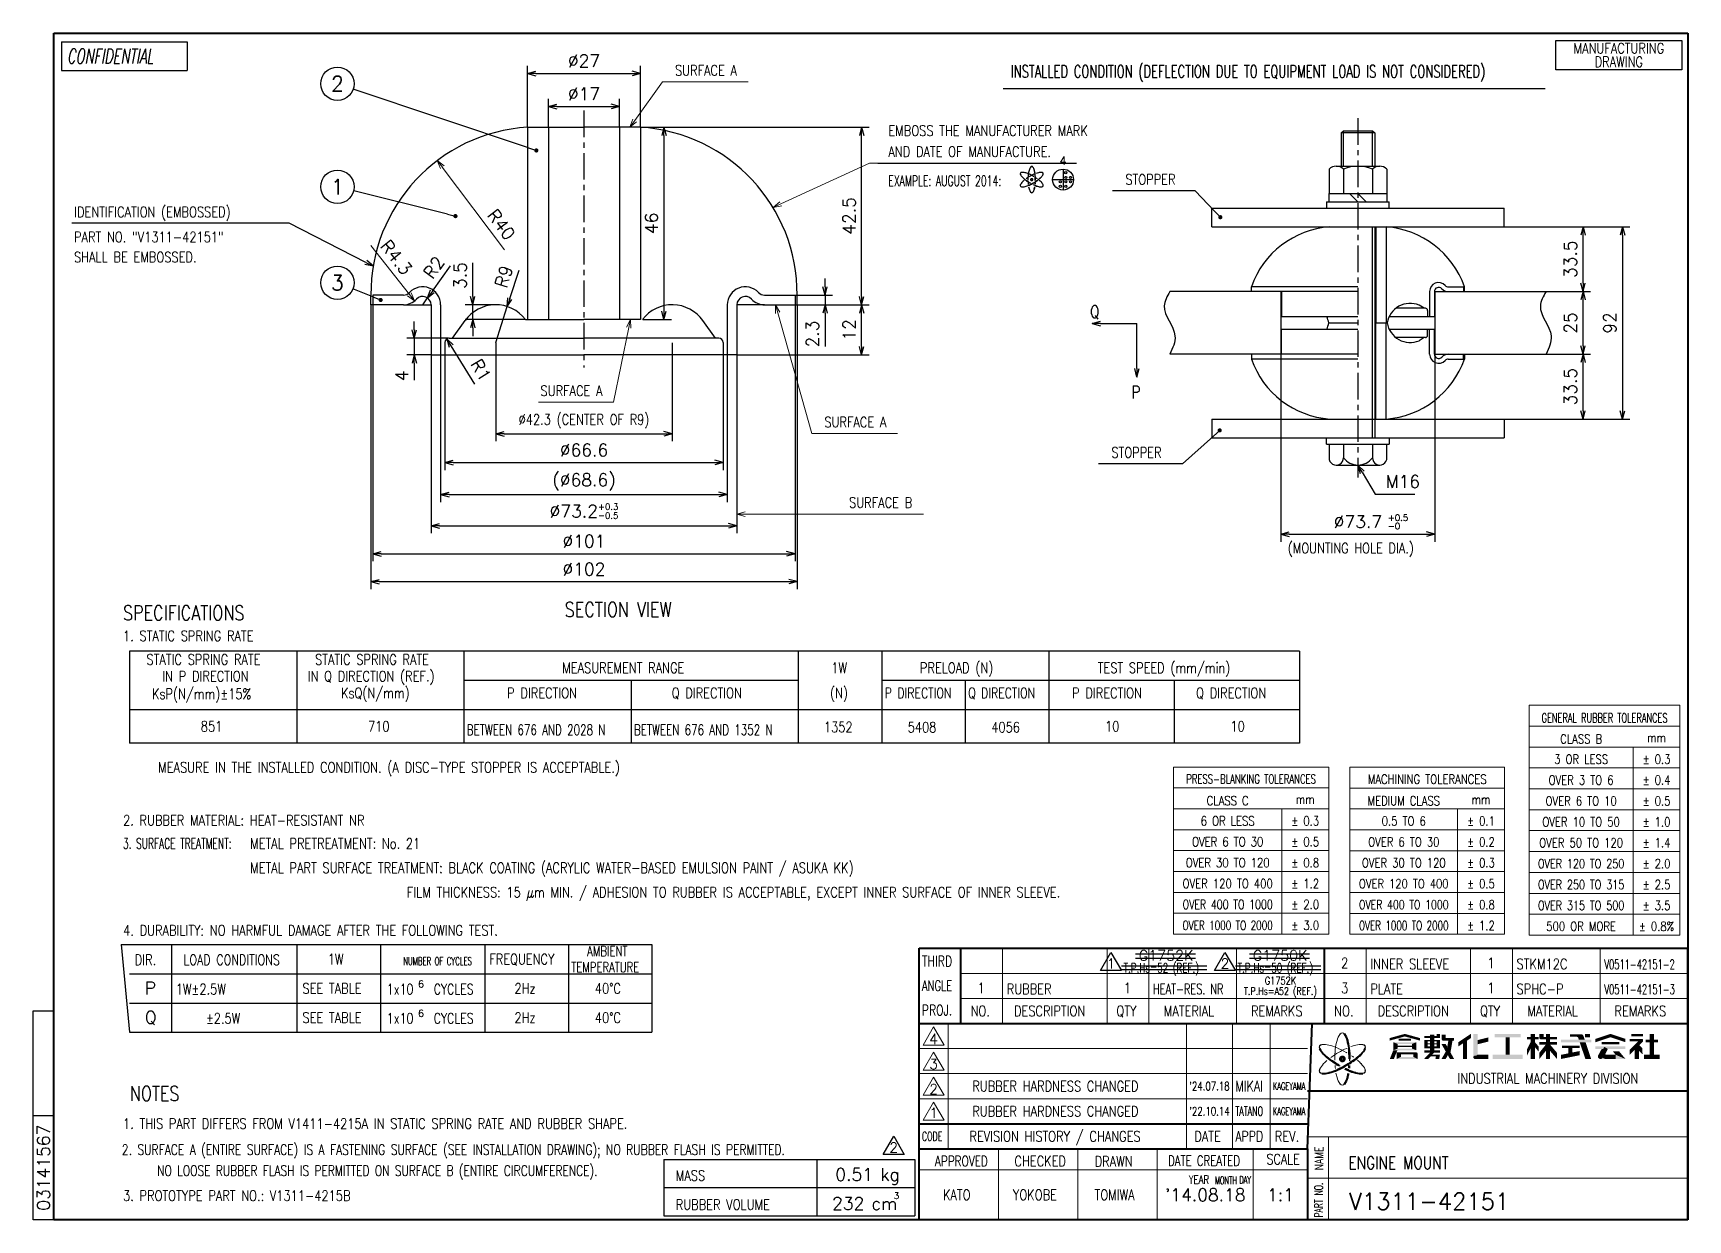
# Model space of a CAD drawing. Header units: millimetres. Extents: x 9 to 405, y 6 to 290.
import ezdxf
from ezdxf.enums import TextEntityAlignment as Align

# ---------------------------------------------------------------- set-up
doc = ezdxf.new("R2010")
doc.units = ezdxf.units.MM
doc.linetypes.add('CENTER', pattern=[50.8, 31.75, -6.35, 6.35, -6.35])
doc.layers.get('0').update_dxf_attribs({"linetype": 'CONTINUOUS'})
for name, color, linetype in [('1', 4, 'CONTINUOUS'), ('CENTER', 1, 'CENTER'), ('GAWA', 2, 'CONTINUOUS'), ('SCALE', 4, 'CONTINUOUS')]:
    doc.layers.add(name, color=color, linetype=linetype)
for name, color, linetype, lineweight in [('AM_1', 4, 'CONTINUOUS', 20), ('AM_5_SCALE', 4, 'CONTINUOUS', 20), ('AM_6_TEXT', 4, 'CONTINUOUS', 20), ('AM_BOR_GAWA', 2, 'CONTINUOUS', 40)]:
    doc.layers.add(name, color=color, linetype=linetype, lineweight=lineweight)
doc.styles.add('ITL-SET', font='ITALIC', dxfattribs={"bigfont": 'BIGFONT'})
doc.styles.add('ROMANS_EN', font='romans.shx')
doc.styles.add('SMP-SET', font='SIMPLEX', dxfattribs={"bigfont": 'BIGFONT'})
doc.styles.get("Standard").update_dxf_attribs({"font": 'txt.shx', "bigfont": 'extfont2.shx'})
doc.dimstyles.new('AM_JIS$4', dxfattribs={"dimtxt": 3, "dimasz": 2, "dimexe": 1.8, "dimexo": 1, "dimgap": 1.5, "dimtad": 3, "dimdec": 3, "dimzin": 9, "dimtxsty": 'STANDARD', "dimblk": 'OPEN30', "dimcen": 1, "dimclrd": 256, "dimclre": 256, "dimclrt": 4, "dimazin": 2, "dimtm": 1e-09, "dimtfac": 0.71, "dimtdec": 3, "dimtmove": 0, "dimatfit": 3, "dimldrblk": 'OPEN30', "dimlwd": -1, "dimlwe": -1, "dimarcsym": 1})
doc.dimstyles.new('YAZ1', dxfattribs={"dimtxt": 3, "dimasz": 2, "dimexe": 1.8, "dimexo": 0.1, "dimgap": 0, "dimtad": 1, "dimzin": 9, "dimtxsty": 'STANDARD', "dimblk": 'YAZ1', "dimblk1": 'YAZ1', "dimblk2": 'YAZ1', "dimsah": 1, "dimcen": 0.1, "dimclrd": 256, "dimclre": 256, "dimclrt": 256, "dimazin": 3, "dimtfac": 1, "dimtmove": 2, "dimatfit": 1, "dimldrblk": 'YAZ1', "dimtvp": 1, "dimtzin": 9})
doc.dimstyles.new('YAZ1$4', dxfattribs={"dimtxt": 3, "dimasz": 2, "dimexe": 1.8, "dimexo": 0.1, "dimtad": 1, "dimzin": 9, "dimtxsty": 'STANDARD', "dimblk": 'YAZ1', "dimblk1": 'YAZ1', "dimblk2": 'YAZ1', "dimsah": 1, "dimcen": 0.1, "dimclrd": 256, "dimclre": 256, "dimclrt": 256, "dimazin": 3, "dimtfac": 1, "dimtix": 1, "dimtmove": 0, "dimatfit": 1, "dimldrblk": 'YAZ1', "dimtvp": 1, "dimtzin": 9})

msp = doc.modelspace()

# ---------------------------------------------------------------- texts
at = {"layer": 'SCALE', "style": 'ROMANS_EN', "width": 0.8}
for s, p in [('MANUFACTURING', (388.9796, 286.8706)), ('DRAWING', (388.9796, 283.6206))]:
    msp.add_text(s, height=2.5, dxfattribs=at).set_placement(p, align=Align.MIDDLE_CENTER)
at = {"layer": 'SCALE', "style": 'ROMANS_EN'}
for s, height, width, p in [('INSTALLED CONDITION (DEFLECTION DUE TO EQUIPMENT LOAD IS NOT CONSIDERED)', 3, 0.675116, (243.4448, 279.8362)), ('EMBOSS THE MANUFACTURER MARK', 2.5, 0.8, (214.1675, 265.8881)), ('AND DATE OF MANUFACTURE.', 2.5, 0.8, (214.1675, 260.8881)), ('EXAMPLE: AUGUST 2014:', 2.5, 0.647664, (214.1675, 253.8881)), ('STOPPER', 2.5, 0.8, (270.8827, 254.2368)), ('IDENTIFICATION (EMBOSSED)', 2.5, 0.8, (19.309, 246.4386)), ('PART NO. "V1311-42151"', 2.5, 0.8, (19.2883, 240.4677)), ('SHALL BE EMBOSSED.', 2.5, 0.8, (19.2883, 235.6519)), ('Q', 3, 0.8, (262.4261, 222.3334)), ('P', 3, 0.8, (272.337, 203.0551)), ('STOPPER', 2.5, 0.8, (267.5384, 188.8943)), ('(MOUNTING HOLE DIA.)', 2.5, 0.795174, (309.7532, 166.0161)), ('SPECIFICATIONS', 3.5, 0.8, (31.0266, 149.9987)), ('SECTION VIEW', 3.5, 0.8, (136.7223, 150.8063)), ('1. STATIC SPRING RATE', 2.5, 0.8, (31.0266, 144.9987)), ('STATIC SPRING RATE', 2.5, 0.8, (36.6388, 139.3468)), ('STATIC SPRING RATE', 2.5, 0.8, (76.9832, 139.3468)), ('MEASUREMENT RANGE', 2.5, 0.8, (136.1228, 137.3468)), ('1W', 2.5, 0.8, (200.5147, 137.3468)), ('PRELOAD (N)', 2.5, 0.8, (221.7145, 137.3468)), ('TEST SPEED (mm/min)', 2.5, 0.8, (264.2716, 137.3468)), ('IN P DIRECTION', 2.5, 0.8, (40.4155, 135.3468)), ('IN Q DIRECTION (REF.)', 2.5, 0.8, (75.2175, 135.3468)), ('KsP(N/mm)±15%', 2.5, 0.8, (37.9349, 131.1331)), ('KsQ(N/mm)', 2.5, 0.8, (83.1632, 131.3468)), ('P DIRECTION', 2.5, 0.8, (122.9385, 131.3468)), ('Q DIRECTION', 2.5, 0.8, (162.3079, 131.3468)), ('(N)', 2.5, 0.8, (200.2205, 131.3468)), ('P DIRECTION', 2.5, 0.765243, (213.2803, 131.3468)), ('Q DIRECTION', 2.5, 0.761339, (233.2803, 131.3468)), ('P DIRECTION', 2.5, 0.8, (258.1408, 131.3468)), ('Q DIRECTION', 2.5, 0.8, (287.8004, 131.3468)), ('851', 2.5, 0.8, (49.6375, 123.3468)), ('710', 2.5, 0.8, (89.6375, 123.3468)), ('BETWEEN 676 AND 2028 N', 2.5, 0.725318, (113.2803, 122.51)), ('BETWEEN 676 AND 1352 N', 2.5, 0.725318, (153.2803, 122.51)), ('1352', 2.5, 0.8, (198.749, 123.1917)), ('5408', 2.5, 0.8, (218.8014, 123.1416)), ('4056', 2.5, 0.8, (238.8014, 123.1416)), ('10', 2.5, 0.8, (266.0269, 123.3468)), ('10', 2.5, 0.8, (296.0269, 123.3468)), ('MEASURE IN THE INSTALLED CONDITION. (A DISC-TYPE STOPPER IS ACCEPTABLE.)', 2.5, 0.8, (39.4266, 113.5416)), ('2. RUBBER MATERIAL: HEAT-RESISTANT NR', 2.5, 0.8, (31.0266, 100.8827)), ('3. SURFACE TREATMENT:', 2.5, 0.634056, (31.0266, 95.3227)), ('METAL PRETREATMENT: No. 21', 2.5, 0.8, (61.4261, 95.3227)), ('METAL PART SURFACE TREATMENT: BLACK COATING (ACRYLIC WATER-BASED EMULSION PAINT / ASUKA KK)', 2.5, 0.8, (61.4261, 89.4893)), ('FILM THICKNESS: 15 µm MIN. / ADHESION TO RUBBER IS ACCEPTABLE, EXCEPT INNER SURFACE OF INNER SLEEVE.', 2.5, 0.8, (98.9461, 83.656)), ('4. DURABILITY: NO HARMFUL DAMAGE AFTER THE FOLLOWING TEST.', 2.5, 0.8, (31.0479, 74.5504)), ('AMBIENT', 2.4, 0.731526, (142.0906, 69.614)), ('1W', 2.5, 0.8, (80.0169, 67.644)), ('FREQUENCY', 2.5, 0.8, (118.675, 67.644)), ('TEMPERATURE', 2.4, 0.731526, (138.3017, 65.774)), ('T.P.Hs=52 (REF.)', 2.2, 0.698601, (270.4755, 65.7017)), ('T.P.Hs=50 (REF.)', 2.2, 0.698601, (297.7643, 65.7017)), ('2', 2.5, 0.8, (322.519, 66.75)), ('INNER SLEEVE', 2.5, 0.8, (329.5, 66.5)), ('1', 2.5, 0.8, (357.519, 66.75)), ('STKM12C', 2.5, 0.8, (364.5, 66.5)), ('V0511-42151-2', 2.3, 0.633648, (385.5, 66.5)), ('SEE TABLE', 2.5, 0.8, (73.9557, 60.644)), ('2Hz', 2.5, 0.8, (124.7079, 60.644)), ('40%%dC', 2.5, 0.8, (143.9231, 60.644)), ('1', 2.5, 0.8, (235.519, 60.75)), ('RUBBER', 2.5, 0.8, (242.5, 60.5)), ('1', 2.5, 0.8, (270.519, 60.75)), ('HEAT-RES. NR', 2.5, 0.684339, (277.5, 60.5)), ('3', 2.5, 0.8, (322.519, 60.75)), ('PLATE', 2.5, 0.8, (329.5, 60.5)), ('1', 2.5, 0.8, (357.519, 60.75)), ('SPHC-P', 2.5, 0.8, (364.5, 60.5)), ('V0511-42151-3', 2.3, 0.633648, (385.5, 60.5)), ('SEE TABLE', 2.5, 0.8, (73.9557, 53.644)), ('2Hz', 2.5, 0.8, (124.7079, 53.644)), ('40%%dC', 2.5, 0.8, (143.9231, 53.644)), ('RUBBER HARDNESS CHANGED', 2.5, 0.8, (234.2413, 37.25)), ('MIKAI', 2.5, 0.781001, (297.2173, 37.25)), ('NOTES', 3.5, 0.8, (32.6527, 35.0065)), ('KAGEYAMA', 1.8, 0.548307, (306.2, 37.6)), ('RUBBER HARDNESS CHANGED', 2.5, 0.8, (234.2413, 31.25)), ('TATANO', 2.2, 0.626005, (297.2173, 31.4)), ('KAGEYAMA', 1.8, 0.548307, (306.2, 31.6)), ('1. THIS PART DIFFERS FROM V1411-4215A IN STATIC SPRING RATE AND RUBBER SHAPE.', 2.5, 0.8, (31.0266, 28.2943)), ('2. SURFACE A (ENTIRE SURFACE) IS A FASTENING SURFACE (SEE INSTALLATION DRAWING); NO RUBBER FLASH IS PERMITTED.', 2.5, 0.753312, (30.7526, 22.0713)), ('NO LOOSE RUBBER FLASH IS PERMITTED ON SURFACE B (ENTIRE CIRCUMFERENCE).', 2.5, 0.745167, (39.1526, 17.0207)), ('3. PROTOTYPE PART NO.: V1311-4215B', 2.5, 0.8, (31.0266, 11.0523))]:
    msp.add_text(s, height=height, dxfattribs=dict(at, width=width)).set_placement(p)
at = {"layer": 'SCALE'}
msp.add_text('4', height=2, dxfattribs=at).set_placement((255.9748, 258.9541), align=Align.CENTER)
for s, height, p in [('M16', 3, (333.1623, 181.6845)), ('+0.5', 1.5, (333.6964, 173.7778)), ('-0', 1.5, (333.6964, 171.7778)), ('G1752K', 2.5, (274.1066, 68.538)), ('G1750K', 2.5, (301.3953, 68.538)), ('6', 1.6667, (101.6241, 62.1336)), ('6', 1.6667, (101.6241, 55.1336))]:
    msp.add_text(s, height=height, dxfattribs=at).set_placement(p)
at = {"layer": 'SCALE', "color": 4, "style": 'ROMANS_EN'}
for s, height, width, p in [('DIR.', 2.5, 0.8, (33.8156, 67.4762)), ('LOAD CONDITIONS', 2.5, 0.780962, (45.4717, 67.4762)), ('NUMBER OF CYCLES', 1.9, 0.638032, (98.0533, 67.4762)), ('1W±2.5W', 2.5, 0.8, (43.6384, 60.4762)), ('1x10   CYCLES', 2.5, 0.769666, (94.1571, 60.4762)), ('±2.5W', 2.5, 0.8, (50.8574, 53.4762)), ('1x10   CYCLES', 2.5, 0.769666, (94.1571, 53.4762))]:
    msp.add_text(s, height=height, dxfattribs=dict(at, width=width)).set_placement(p)
at = {"layer": 'SCALE', "color": 4}
for s, p in [('P', (36.2311, 60.4762)), ('Q', (36.2311, 53.4762))]:
    msp.add_text(s, height=3, dxfattribs=at).set_placement(p)
at = {"layer": 'SCALE', "style": 'ROMANS_EN'}
for s, width, p in [('G1752K', 0.8, (308, 62.85)), ('T.P.Hs=A52 (REF.)', 0.775812, (308, 60.35))]:
    msp.add_text(s, height=1.8, dxfattribs=dict(at, width=width)).set_placement(p, align=Align.CENTER)
at = {"layer": 'SCALE', "width": 0.75}
for s, p in [("'24.07.18", (290.9994, 38.5)), ("'22.10.14", (290.9994, 32.5))]:
    msp.add_text(s, height=2, dxfattribs=at).set_placement(p, align=Align.MIDDLE)

# ---------------------------------------------------------------- blocks, each defined once
blk = doc.blocks.new('YAZ1', base_point=(184, 133))
for p, q in [((184, 133), (183, 133.27)), ((184, 133), (183, 132.73)), ((183, 133), (184, 133))]:
    blk.add_line(p, q)
blk = doc.blocks.new('DOT1', base_point=(184, 131))
blk.add_line((183, 131), (184, 131))
at = {"const_width": 0.25}
blk.add_lwpolyline([(183.875, 131, 1), (184.125, 131, 1)], format="xyb", close=True, dxfattribs=at)
blk = doc.blocks.new('BALOON')
at = {"layer": 'SCALE', "linetype": 'Continuous'}
blk.add_circle((0, 0), 5, dxfattribs=at)
blk.add_attdef('NO', text='', height=4.5, dxfattribs=at).set_placement((0, 0), align=Align.MIDDLE_CENTER)
blk = doc.blocks.new('*D4')
at = {"layer": 'SCALE', "lineweight": -2, "transparency": 16777216}
for p, q in [((100.73, 219.49), (100.73, 221.49)), ((108.93, 217.49), (98.93, 217.49)), ((100.73, 217.49), (100.73, 213.49)), ((104.63, 213.49), (98.93, 213.49)), ((100.73, 211.49), (100.73, 207.48))]:
    blk.add_line(p, q, dxfattribs=at)
at = {"layer": 'SCALE', "lineweight": -2, "transparency": 16777216, "xscale": 2, "yscale": 2, "zscale": 2}
for p, rotation in [((100.73, 217.49), 270), ((100.73, 213.49), 90)]:
    blk.add_blockref('YAZ1', p, dxfattribs=dict(at, rotation=rotation))
at = {"layer": 'SCALE', "transparency": 16777216, "insert": (97.73, 208.48), "char_height": 3, "attachment_point": 5, "rotation": 90}
blk.add_mtext('\\A1;4', dxfattribs=at)
blk = doc.blocks.new('*D5')
at = {"layer": 'SCALE', "lineweight": -2, "transparency": 16777216}
for p, q in [((105.05, 228.75), (109.36, 234.81)), ((102.73, 225.49), (103.89, 227.12))]:
    blk.add_line(p, q, dxfattribs=at)
at = {"layer": 'SCALE', "lineweight": -2, "transparency": 16777216, "xscale": 2, "yscale": 2, "zscale": 2, "rotation": 234.5709259075738}
blk.add_blockref('YAZ1', (103.89, 227.12), dxfattribs=at)
at = {"layer": 'SCALE', "transparency": 16777216, "insert": (105.42, 234.44), "char_height": 3, "attachment_point": 5, "rotation": 54.5709}
blk.add_mtext('\\A1;R2', dxfattribs=at)
blk = doc.blocks.new('*D6')
at = {"layer": 'SCALE', "lineweight": -2, "transparency": 16777216}
for p, q in [((361.64, 244.14), (391.64, 244.14)), ((389.84, 242.14), (389.84, 200.14)), ((361.64, 198.14), (391.64, 198.14))]:
    blk.add_line(p, q, dxfattribs=at)
at = {"layer": 'SCALE', "lineweight": -2, "transparency": 16777216, "xscale": 2, "yscale": 2, "zscale": 2}
for p, rotation in [((389.84, 244.14), 90), ((389.84, 198.14), 270)]:
    blk.add_blockref('YAZ1', p, dxfattribs=dict(at, rotation=rotation))
at = {"layer": 'SCALE', "transparency": 16777216, "insert": (386.84, 221.14), "char_height": 3, "attachment_point": 5, "rotation": 90}
blk.add_mtext('\\A1;92', dxfattribs=at)
blk = doc.blocks.new('*D7')
at = {"layer": 'SCALE', "lineweight": -2, "transparency": 16777216}
for p, q in [((371.64, 213.64), (382.2, 213.64)), ((380.4, 200.14), (380.4, 211.64)), ((361.64, 198.14), (382.2, 198.14))]:
    blk.add_line(p, q, dxfattribs=at)
at = {"layer": 'SCALE', "lineweight": -2, "transparency": 16777216, "xscale": 2, "yscale": 2, "zscale": 2}
for p, rotation in [((380.4, 213.64), 90), ((380.4, 198.14), 270)]:
    blk.add_blockref('YAZ1', p, dxfattribs=dict(at, rotation=rotation))
at = {"layer": 'SCALE', "transparency": 16777216, "insert": (377.4, 205.89), "char_height": 3, "attachment_point": 5, "rotation": 90}
blk.add_mtext('\\A1;33.5', dxfattribs=at)
blk = doc.blocks.new('*D8')
at = {"layer": 'SCALE', "lineweight": -2, "transparency": 16777216}
for p, q in [((371.64, 228.64), (382.2, 228.64)), ((380.4, 215.64), (380.4, 226.64)), ((371.64, 213.64), (382.2, 213.64))]:
    blk.add_line(p, q, dxfattribs=at)
at = {"layer": 'SCALE', "lineweight": -2, "transparency": 16777216, "xscale": 2, "yscale": 2, "zscale": 2}
for p, rotation in [((380.4, 228.64), 90), ((380.4, 213.64), 270)]:
    blk.add_blockref('YAZ1', p, dxfattribs=dict(at, rotation=rotation))
at = {"layer": 'SCALE', "transparency": 16777216, "insert": (377.4, 221.14), "char_height": 3, "attachment_point": 5, "rotation": 90}
blk.add_mtext('\\A1;25', dxfattribs=at)
blk = doc.blocks.new('*D9')
at = {"layer": 'SCALE', "lineweight": -2, "transparency": 16777216}
for p, q in [((361.64, 244.14), (382.2, 244.14)), ((380.4, 230.64), (380.4, 242.14)), ((371.64, 228.64), (382.2, 228.64))]:
    blk.add_line(p, q, dxfattribs=at)
at = {"layer": 'SCALE', "lineweight": -2, "transparency": 16777216, "xscale": 2, "yscale": 2, "zscale": 2}
for p, rotation in [((380.4, 244.14), 90), ((380.4, 228.64), 270)]:
    blk.add_blockref('YAZ1', p, dxfattribs=dict(at, rotation=rotation))
at = {"layer": 'SCALE', "transparency": 16777216, "insert": (377.4, 236.39), "char_height": 3, "attachment_point": 5, "rotation": 90}
blk.add_mtext('\\A1;33.5', dxfattribs=at)
blk = doc.blocks.new('*D10')
at = {"layer": 'SCALE', "lineweight": -2, "transparency": 16777216}
for p, q in [((308.12, 213.54), (308.12, 168.79)), ((344.97, 213.54), (344.97, 168.79)), ((310.12, 170.59), (342.97, 170.59))]:
    blk.add_line(p, q, dxfattribs=at)
at = {"layer": 'SCALE', "lineweight": -2, "transparency": 16777216, "xscale": 2, "yscale": 2, "zscale": 2, "rotation": 180}
blk.add_blockref('YAZ1', (308.12, 170.59), dxfattribs=at)
at = {"layer": 'SCALE', "lineweight": -2, "transparency": 16777216, "xscale": 2, "yscale": 2, "zscale": 2}
blk.add_blockref('YAZ1', (344.97, 170.59), dxfattribs=at)
at = {"layer": 'SCALE', "transparency": 16777216, "insert": (326.54, 173.59), "char_height": 3, "attachment_point": 5}
blk.add_mtext('\\A1;%%c73.7', dxfattribs=at)
blk = doc.blocks.new('*D11')
at = {"layer": 'SCALE', "lineweight": -2, "transparency": 16777216}
for p, q in [((132.83, 268.09), (132.83, 274.75)), ((149.83, 268.09), (149.83, 274.75)), ((134.83, 272.95), (147.83, 272.95))]:
    blk.add_line(p, q, dxfattribs=at)
at = {"layer": 'SCALE', "lineweight": -2, "transparency": 16777216, "xscale": 2, "yscale": 2, "zscale": 2, "rotation": 180}
blk.add_blockref('YAZ1', (132.83, 272.95), dxfattribs=at)
at = {"layer": 'SCALE', "lineweight": -2, "transparency": 16777216, "xscale": 2, "yscale": 2, "zscale": 2}
blk.add_blockref('YAZ1', (149.83, 272.95), dxfattribs=at)
at = {"layer": 'SCALE', "transparency": 16777216, "insert": (141.33, 275.95), "char_height": 3, "attachment_point": 5}
blk.add_mtext('\\A1;%%c17', dxfattribs=at)
blk = doc.blocks.new('*D12')
at = {"layer": 'SCALE', "lineweight": -2, "transparency": 16777216}
for p, q in [((127.83, 268.09), (127.83, 282.64)), ((154.83, 268.09), (154.83, 282.64)), ((129.83, 280.84), (152.83, 280.84))]:
    blk.add_line(p, q, dxfattribs=at)
at = {"layer": 'SCALE', "lineweight": -2, "transparency": 16777216, "xscale": 2, "yscale": 2, "zscale": 2, "rotation": 180}
blk.add_blockref('YAZ1', (127.83, 280.84), dxfattribs=at)
at = {"layer": 'SCALE', "lineweight": -2, "transparency": 16777216, "xscale": 2, "yscale": 2, "zscale": 2}
blk.add_blockref('YAZ1', (154.83, 280.84), dxfattribs=at)
at = {"layer": 'SCALE', "transparency": 16777216, "insert": (141.33, 283.84), "char_height": 3, "attachment_point": 5}
blk.add_mtext('\\A1;%%c27', dxfattribs=at)
blk = doc.blocks.new('*D13')
at = {"layer": 'SCALE', "lineweight": -2, "transparency": 16777216}
for p, q in [((154.93, 267.99), (162.27, 267.99)), ((160.47, 265.99), (160.47, 223.99)), ((155.44, 221.99), (162.27, 221.99))]:
    blk.add_line(p, q, dxfattribs=at)
at = {"layer": 'SCALE', "lineweight": -2, "transparency": 16777216, "xscale": 2, "yscale": 2, "zscale": 2}
for p, rotation in [((160.47, 267.99), 90), ((160.47, 221.99), 270)]:
    blk.add_blockref('YAZ1', p, dxfattribs=dict(at, rotation=rotation))
at = {"layer": 'SCALE', "transparency": 16777216, "insert": (157.47, 244.99), "char_height": 3, "attachment_point": 5, "rotation": 90}
blk.add_mtext('\\A1;46', dxfattribs=at)
blk = doc.blocks.new('*D14')
at = {"layer": 'SCALE', "lineweight": -2, "transparency": 16777216}
for p, q in [((199.01, 229.79), (199.01, 231.79)), ((191.93, 227.79), (200.81, 227.79)), ((199.01, 227.79), (199.01, 225.49)), ((192.43, 225.49), (200.81, 225.49)), ((199.01, 223.49), (199.01, 215.49))]:
    blk.add_line(p, q, dxfattribs=at)
at = {"layer": 'SCALE', "lineweight": -2, "transparency": 16777216, "xscale": 2, "yscale": 2, "zscale": 2}
for p, rotation in [((199.01, 227.79), 270), ((199.01, 225.49), 90)]:
    blk.add_blockref('YAZ1', p, dxfattribs=dict(at, rotation=rotation))
at = {"layer": 'SCALE', "transparency": 16777216, "insert": (196.01, 218.49), "char_height": 3, "attachment_point": 5, "rotation": 90}
blk.add_mtext('\\A1;2.3', dxfattribs=at)
blk = doc.blocks.new('*D15')
at = {"layer": 'SCALE', "lineweight": -2, "transparency": 16777216}
for p, q in [((192.43, 225.49), (209.57, 225.49)), ((207.77, 215.49), (207.77, 223.49)), ((178.03, 213.49), (209.57, 213.49))]:
    blk.add_line(p, q, dxfattribs=at)
at = {"layer": 'SCALE', "lineweight": -2, "transparency": 16777216, "xscale": 2, "yscale": 2, "zscale": 2}
for p, rotation in [((207.77, 225.49), 90), ((207.77, 213.49), 270)]:
    blk.add_blockref('YAZ1', p, dxfattribs=dict(at, rotation=rotation))
at = {"layer": 'SCALE', "transparency": 16777216, "insert": (204.77, 219.49), "char_height": 3, "attachment_point": 5, "rotation": 90}
blk.add_mtext('\\A1;12', dxfattribs=at)
blk = doc.blocks.new('*D16')
at = {"layer": 'SCALE', "lineweight": -2, "transparency": 16777216}
for p, q in [((154.93, 267.99), (209.57, 267.99)), ((207.77, 227.49), (207.77, 265.99)), ((192.43, 225.49), (209.57, 225.49))]:
    blk.add_line(p, q, dxfattribs=at)
at = {"layer": 'SCALE', "lineweight": -2, "transparency": 16777216, "xscale": 2, "yscale": 2, "zscale": 2}
for p, rotation in [((207.77, 267.99), 90), ((207.77, 225.49), 270)]:
    blk.add_blockref('YAZ1', p, dxfattribs=dict(at, rotation=rotation))
at = {"layer": 'SCALE', "transparency": 16777216, "insert": (204.77, 246.74), "char_height": 3, "attachment_point": 5, "rotation": 90}
blk.add_mtext('\\A1;42.5', dxfattribs=at)
blk = doc.blocks.new('*D17')
at = {"layer": 'SCALE', "lineweight": -2, "transparency": 16777216}
for p, q in [((108.03, 213.39), (108.03, 185.93)), ((174.63, 213.39), (174.63, 185.93)), ((110.03, 187.73), (172.63, 187.73))]:
    blk.add_line(p, q, dxfattribs=at)
at = {"layer": 'SCALE', "lineweight": -2, "transparency": 16777216, "xscale": 2, "yscale": 2, "zscale": 2, "rotation": 180}
blk.add_blockref('YAZ1', (108.03, 187.73), dxfattribs=at)
at = {"layer": 'SCALE', "lineweight": -2, "transparency": 16777216, "xscale": 2, "yscale": 2, "zscale": 2}
blk.add_blockref('YAZ1', (174.63, 187.73), dxfattribs=at)
at = {"layer": 'SCALE', "transparency": 16777216, "insert": (141.33, 190.73), "char_height": 3, "attachment_point": 5}
blk.add_mtext('\\A1;%%c66.6', dxfattribs=at)
blk = doc.blocks.new('*D18')
at = {"layer": 'SCALE', "lineweight": -2, "transparency": 16777216}
for p, q in [((107.03, 213.39), (107.03, 178.28)), ((175.63, 213.39), (175.63, 178.28)), ((109.03, 180.08), (173.63, 180.08))]:
    blk.add_line(p, q, dxfattribs=at)
at = {"layer": 'SCALE', "lineweight": -2, "transparency": 16777216, "xscale": 2, "yscale": 2, "zscale": 2, "rotation": 180}
blk.add_blockref('YAZ1', (107.03, 180.08), dxfattribs=at)
at = {"layer": 'SCALE', "lineweight": -2, "transparency": 16777216, "xscale": 2, "yscale": 2, "zscale": 2}
blk.add_blockref('YAZ1', (175.63, 180.08), dxfattribs=at)
at = {"layer": 'SCALE', "transparency": 16777216, "insert": (141.33, 183.08), "char_height": 3, "attachment_point": 5}
blk.add_mtext('\\A1;(%%c68.6)', dxfattribs=at)
blk = doc.blocks.new('*D19')
at = {"layer": 'SCALE', "lineweight": -2, "transparency": 16777216}
for p, q in [((104.73, 213.39), (104.73, 170.8)), ((177.93, 213.39), (177.93, 170.8)), ((106.73, 172.6), (175.93, 172.6))]:
    blk.add_line(p, q, dxfattribs=at)
at = {"layer": 'SCALE', "lineweight": -2, "transparency": 16777216, "xscale": 2, "yscale": 2, "zscale": 2, "rotation": 180}
blk.add_blockref('YAZ1', (104.73, 172.6), dxfattribs=at)
at = {"layer": 'SCALE', "lineweight": -2, "transparency": 16777216, "xscale": 2, "yscale": 2, "zscale": 2}
blk.add_blockref('YAZ1', (177.93, 172.6), dxfattribs=at)
at = {"layer": 'SCALE', "transparency": 16777216, "insert": (141.33, 176.1), "char_height": 3, "attachment_point": 5}
blk.add_mtext('\\A1;%%c73.2{\\H1.5;\\S+0.3^ -0.5;}', dxfattribs=at)
blk = doc.blocks.new('*D20')
at = {"layer": 'SCALE', "lineweight": -2, "transparency": 16777216}
for p, q in [((90.83, 225.39), (90.83, 164.11)), ((191.83, 225.39), (191.83, 164.11)), ((92.83, 165.91), (189.83, 165.91))]:
    blk.add_line(p, q, dxfattribs=at)
at = {"layer": 'SCALE', "lineweight": -2, "transparency": 16777216, "xscale": 2, "yscale": 2, "zscale": 2, "rotation": 180}
blk.add_blockref('YAZ1', (90.83, 165.91), dxfattribs=at)
at = {"layer": 'SCALE', "lineweight": -2, "transparency": 16777216, "xscale": 2, "yscale": 2, "zscale": 2}
blk.add_blockref('YAZ1', (191.83, 165.91), dxfattribs=at)
at = {"layer": 'SCALE', "transparency": 16777216, "insert": (141.33, 168.91), "char_height": 3, "attachment_point": 5}
blk.add_mtext('\\A1;%%c101', dxfattribs=at)
blk = doc.blocks.new('*D21')
at = {"layer": 'SCALE', "lineweight": -2, "transparency": 16777216}
for p, q in [((90.33, 225.39), (90.33, 157.43)), ((192.33, 225.39), (192.33, 157.43)), ((92.33, 159.23), (190.33, 159.23))]:
    blk.add_line(p, q, dxfattribs=at)
at = {"layer": 'SCALE', "lineweight": -2, "transparency": 16777216, "xscale": 2, "yscale": 2, "zscale": 2, "rotation": 180}
blk.add_blockref('YAZ1', (90.33, 159.23), dxfattribs=at)
at = {"layer": 'SCALE', "lineweight": -2, "transparency": 16777216, "xscale": 2, "yscale": 2, "zscale": 2}
blk.add_blockref('YAZ1', (192.33, 159.23), dxfattribs=at)
at = {"layer": 'SCALE', "transparency": 16777216, "insert": (141.33, 162.23), "char_height": 3, "attachment_point": 5}
blk.add_mtext('\\A1;%%c102', dxfattribs=at)
blk = doc.blocks.new('*D22')
at = {"layer": 'SCALE', "lineweight": -2, "transparency": 16777216}
blk.add_line((115.24, 206.47), (109.56, 215.64), dxfattribs=at)
at = {"layer": 'SCALE', "lineweight": -2, "transparency": 16777216, "xscale": 2, "yscale": 2, "zscale": 2, "rotation": 121.7881688436431}
blk.add_blockref('YAZ1', (108.5, 217.34), dxfattribs=at)
at = {"layer": 'SCALE', "transparency": 16777216, "insert": (116.69, 209.83), "char_height": 3, "attachment_point": 5, "rotation": 301.7882}
blk.add_mtext('\\A1;R1', dxfattribs=at)
blk = doc.blocks.new('*D23')
at = {"layer": 'SCALE', "lineweight": -2, "transparency": 16777216}
for p, q in [((114.7, 227.49), (114.7, 235.49)), ((120.11, 225.49), (112.9, 225.49)), ((127.23, 221.99), (112.9, 221.99)), ((114.7, 221.99), (114.7, 225.49)), ((114.7, 219.99), (114.7, 217.99))]:
    blk.add_line(p, q, dxfattribs=at)
at = {"layer": 'SCALE', "lineweight": -2, "transparency": 16777216, "xscale": 2, "yscale": 2, "zscale": 2}
for p, rotation in [((114.7, 225.49), 270), ((114.7, 221.99), 90)]:
    blk.add_blockref('YAZ1', p, dxfattribs=dict(at, rotation=rotation))
at = {"layer": 'SCALE', "transparency": 16777216, "insert": (111.7, 232.49), "char_height": 3, "attachment_point": 5, "rotation": 90}
blk.add_mtext('\\A1;3.5', dxfattribs=at)
blk = doc.blocks.new('*D24')
at = {"layer": 'SCALE', "lineweight": -2, "transparency": 16777216}
for p, q in [((123.58, 226.96), (125.78, 233.79)), ((120.21, 216.49), (122.97, 225.05))]:
    blk.add_line(p, q, dxfattribs=at)
at = {"layer": 'SCALE', "lineweight": -2, "transparency": 16777216, "xscale": 2, "yscale": 2, "zscale": 2, "rotation": 252.1371866827393}
blk.add_blockref('YAZ1', (122.97, 225.05), dxfattribs=at)
at = {"layer": 'SCALE', "transparency": 16777216, "insert": (122.13, 232.25), "char_height": 3, "attachment_point": 5, "rotation": 72.1372}
blk.add_mtext('\\A1;R9', dxfattribs=at)
blk = doc.blocks.new('*D25')
at = {"layer": 'SCALE', "lineweight": -2, "transparency": 16777216}
for p, q in [((120.21, 216.39), (120.21, 192.81)), ((162.46, 216.39), (162.46, 192.81)), ((122.21, 194.61), (160.46, 194.61))]:
    blk.add_line(p, q, dxfattribs=at)
at = {"layer": 'SCALE', "lineweight": -2, "transparency": 16777216, "xscale": 2, "yscale": 2, "zscale": 2, "rotation": 180}
blk.add_blockref('YAZ1', (120.21, 194.61), dxfattribs=at)
at = {"layer": 'SCALE', "lineweight": -2, "transparency": 16777216, "xscale": 2, "yscale": 2, "zscale": 2}
blk.add_blockref('YAZ1', (162.46, 194.61), dxfattribs=at)
at = {"layer": 'SCALE', "transparency": 16777216, "insert": (141.33, 197.61), "char_height": 2.5, "attachment_point": 5, "style": 'ROMANS_EN'}
blk.add_mtext('\\A1;{\\W0.80;%%C42.3 (CENTER OF R9)}', dxfattribs=at)
blk = doc.blocks.new('_Open30')
at = {"color": 0, "linetype": 'ByBlock', "lineweight": -2}
for p, q in [((-1, 0.27), (0, 0)), ((0, 0), (-1, -0.27)), ((0, 0), (-1, 0))]:
    blk.add_line(p, q, dxfattribs=at)
blk = doc.blocks.new('*D37')
at = {"layer": 'AM_5_SCALE', "linetype": 'ByBlock', "transparency": 16777216}
blk.add_line((90.36, 239.67), (99.55, 227.98), dxfattribs=at)
at = {"layer": 'AM_5_SCALE', "transparency": 16777216, "xscale": 2, "yscale": 2, "zscale": 2, "rotation": 308.184915649086}
blk.add_blockref('_Open30', (100.79, 226.41), dxfattribs=at)
at = {"layer": 'AM_5_SCALE', "color": 4, "transparency": 16777216, "insert": (96.42, 236.8), "char_height": 3, "attachment_point": 5, "rotation": 308.1849}
blk.add_mtext('R4.3', dxfattribs=at)
blk = doc.blocks.new('*S46')
at = {"layer": 'AM_5_SCALE'}
for p, q in [((209.69, 259.39), (188.45, 249.62)), ((212.69, 259.39), (209.69, 259.39))]:
    blk.add_line(p, q, dxfattribs=at)
at = {"layer": 'AM_5_SCALE', "linetype": 'Continuous'}
for p, q in [((188.23, 250.1), (186.63, 248.78)), ((188.45, 249.62), (186.63, 248.78)), ((186.63, 248.78), (188.68, 249.13))]:
    blk.add_line(p, q, dxfattribs=at)
blk = doc.blocks.new('*S47')
at = {"layer": 'AM_5_SCALE'}
for p, q in [((160.12, 278.84), (153.48, 269.61)), ((180.59, 278.84), (160.12, 278.84))]:
    blk.add_line(p, q, dxfattribs=at)
at = {"layer": 'AM_5_SCALE', "linetype": 'Continuous'}
for p, q in [((153.04, 269.92), (152.31, 267.99)), ((153.48, 269.61), (152.31, 267.99)), ((152.31, 267.99), (153.91, 269.3))]:
    blk.add_line(p, q, dxfattribs=at)
at = {"layer": 'AM_5_SCALE', "color": 4, "insert": (163.12, 280.34), "char_height": 2.5, "attachment_point": 7, "style": 'ROMANS_EN'}
blk.add_mtext('{\\W0.80;SURFACE A}', dxfattribs=at)
blk = doc.blocks.new('*S48')
at = {"layer": 'AM_5_SCALE', "linetype": 'Continuous'}
for p, q in [((152.47, 221.99), (151.53, 220.14)), ((152.05, 220.03), (152.47, 221.99)), ((152.57, 219.92), (152.47, 221.99))]:
    blk.add_line(p, q, dxfattribs=at)
at = {"layer": 'AM_5_SCALE'}
for p, q in [((148.4, 202.16), (152.05, 220.03)), ((130.43, 202.16), (148.4, 202.16))]:
    blk.add_line(p, q, dxfattribs=at)
at = {"layer": 'AM_5_SCALE', "color": 4, "insert": (130.93, 203.66), "char_height": 2.5, "attachment_point": 7, "style": 'ROMANS_EN'}
blk.add_mtext('{\\W0.80;SURFACE A}', dxfattribs=at)
blk = doc.blocks.new('*S49')
at = {"layer": 'AM_5_SCALE', "linetype": 'Continuous'}
for p, q in [((179.93, 175.93), (177.93, 175.4)), ((179.93, 175.4), (177.93, 175.4)), ((177.93, 175.4), (179.93, 174.86))]:
    blk.add_line(p, q, dxfattribs=at)
at = {"layer": 'AM_5_SCALE'}
for p, q in [((201.78, 175.4), (179.93, 175.4)), ((222.54, 175.4), (201.78, 175.4))]:
    blk.add_line(p, q, dxfattribs=at)
at = {"layer": 'AM_5_SCALE', "color": 4, "insert": (204.78, 176.9), "char_height": 2.5, "attachment_point": 7, "style": 'ROMANS_EN'}
blk.add_mtext('{\\W0.80;SURFACE B}', dxfattribs=at)
blk = doc.blocks.new('*S50')
at = {"layer": 'AM_5_SCALE', "linetype": 'Continuous'}
for p, q in [((187.69, 223.56), (187.14, 225.49)), ((188.2, 223.71), (187.14, 225.49)), ((187.14, 225.49), (187.17, 223.42))]:
    blk.add_line(p, q, dxfattribs=at)
at = {"layer": 'AM_5_SCALE'}
for p, q in [((195.86, 194.67), (187.69, 223.56)), ((216.33, 194.67), (195.86, 194.67))]:
    blk.add_line(p, q, dxfattribs=at)
at = {"layer": 'AM_5_SCALE', "color": 4, "insert": (198.86, 196.17), "char_height": 2.5, "attachment_point": 7, "style": 'ROMANS_EN'}
blk.add_mtext('{\\W0.80;SURFACE A}', dxfattribs=at)
blk = doc.blocks.new('*D38')
at = {"layer": 'AM_5_SCALE', "linetype": 'ByBlock', "transparency": 16777216}
blk.add_line((122.32, 238.67), (107.43, 258.39), dxfattribs=at)
at = {"layer": 'AM_5_SCALE', "transparency": 16777216, "xscale": 2, "yscale": 2, "zscale": 2, "rotation": 127.0570537871376}
blk.add_blockref('_Open30', (106.23, 259.99), dxfattribs=at)
at = {"layer": 'AM_5_SCALE', "color": 4, "transparency": 16777216, "insert": (121.55, 244.67), "char_height": 3, "attachment_point": 5, "rotation": 307.0571}
blk.add_mtext('R40', dxfattribs=at)
blk = doc.blocks.new('RUBBER_GENERAL_TOL')
at = {"layer": 'AM_6_TEXT'}
for p, q in [((0, 0), (0, 55)), ((0, 55), (36.1, 55)), ((36.1, 55), (36.1, 0)), ((0, 50), (36.1, 50)), ((0, 45), (36.1, 45)), ((24.88, 45), (24.88, 0)), ((0, 40), (36.1, 40)), ((0, 35), (36.1, 35)), ((0, 30), (36.1, 30)), ((0, 25), (36.1, 25)), ((0, 20), (36.1, 20)), ((0, 15), (36.1, 15)), ((0, 10), (36.1, 10)), ((0, 5), (36.1, 5)), ((0, 5), (36.1, 5)), ((0, 0), (36.1, 0))]:
    blk.add_line(p, q, dxfattribs=at)
at = {"layer": 'AM_1', "style": 'ROMANS_EN'}
for s, width, p in [('3 OR LESS', 0.8, (12.44, 41)), ('OVER 3 TO 6', 0.8, (12.44, 36)), ('OVER 6 TO 10', 0.8, (12.44, 31)), ('OVER 10 TO 50', 0.8, (12.44, 26)), ('OVER 50 TO 120', 0.8, (12.44, 21)), ('OVER 120 TO 250', 0.767317, (12.44, 16)), ('OVER 250 TO 315', 0.767317, (12.44, 11)), ('OVER 315 TO 500', 0.767317, (12.44, 6)), ('500 OR MORE', 0.8, (12.44, 1))]:
    blk.add_text(s, height=2.2, dxfattribs=dict(at, width=width)).set_placement(p, align=Align.CENTER)
at = {"layer": 'AM_6_TEXT', "style": 'ROMANS_EN'}
for s, width, p in [('GENERAL RUBBER TOLERANCES', 0.653837, (18.05, 50.89)), ('CLASS B', 0.8, (12.44, 45.84)), ('mm', 0.8, (30.49, 46.15)), ('%%p 0.3', 0.8, (30.49, 41)), ('%%p 0.4', 0.8, (30.49, 36)), ('%%p 0.5', 0.8, (30.49, 31)), ('%%p 1.0', 0.8, (30.49, 26)), ('%%p 1.4', 0.8, (30.49, 21)), ('%%p 2.0', 0.8, (30.49, 16)), ('%%p 2.5', 0.8, (30.49, 11)), ('%%p 3.5', 0.8, (30.49, 6)), ('%%p 0.8%', 0.8, (30.49, 1))]:
    blk.add_text(s, height=2.2, dxfattribs=dict(at, width=width)).set_placement(p, align=Align.CENTER)
blk = doc.blocks.new('PRESS_BLANKING_TOL')
at = {"layer": 'AM_6_TEXT'}
for p, q in [((0, 40), (37.12, 40)), ((0, 0), (0, 40)), ((37.12, 40), (37.12, 0)), ((0, 35), (37.12, 35)), ((0, 30), (37.12, 30)), ((25.9, 30), (25.9, 0)), ((0, 25), (37.12, 25)), ((0, 20), (37.12, 20)), ((0, 15), (37.12, 15)), ((0, 10), (37.12, 10)), ((0, 5), (37.12, 5)), ((0, 0), (37.12, 0))]:
    blk.add_line(p, q, dxfattribs=at)
at = {"layer": 'AM_1', "style": 'ROMANS_EN'}
for s, width, p in [('PRESS-BLANKING TOLERANCES', 0.674547, (18.56, 36.02)), ('6 OR LESS', 0.8, (12.95, 26)), ('OVER 6 TO 30', 0.8, (12.95, 21)), ('OVER 30 TO 120', 0.8, (12.95, 16)), ('OVER 120 TO 400', 0.8, (12.95, 11)), ('OVER 400 TO 1000', 0.748057, (12.95, 6)), ('OVER 1000 TO 2000', 0.702164, (12.95, 1))]:
    blk.add_text(s, height=2.2, dxfattribs=dict(at, width=width)).set_placement(p, align=Align.CENTER)
at = {"layer": 'AM_6_TEXT', "style": 'ROMANS_EN', "width": 0.8}
for s, p in [('CLASS C', (12.95, 30.84)), ('mm', (31.51, 31.15)), ('%%p 0.3', (31.51, 26)), ('%%p 0.5', (31.51, 21)), ('%%p 0.8', (31.51, 16)), ('%%p 1.2', (31.51, 11)), ('%%p 2.0', (31.51, 6)), ('%%p 3.0', (31.51, 1))]:
    blk.add_text(s, height=2.2, dxfattribs=at).set_placement(p, align=Align.CENTER)
blk = doc.blocks.new('MACHINING_TOL')
at = {"layer": 'AM_6_TEXT'}
for p, q in [((0, 0), (0, 40)), ((0, 40), (36.96, 40)), ((36.96, 40), (36.96, 0)), ((0, 35), (36.96, 35)), ((0, 30), (36.96, 30)), ((25.74, 30), (25.74, 0)), ((0, 25), (36.96, 25)), ((0, 20), (36.96, 20)), ((0, 15), (36.96, 15)), ((0, 10), (36.96, 10)), ((0, 5), (36.96, 5)), ((0, 0), (36.96, 0))]:
    blk.add_line(p, q, dxfattribs=at)
at = {"layer": 'AM_1', "style": 'ROMANS_EN'}
for s, width, p in [('MACHINING TOLERANCES', 0.8, (18.48, 36.02)), ('0.5 TO 6', 0.8, (12.87, 26)), ('OVER 6 TO 30', 0.8, (12.87, 21)), ('OVER 30 TO 120', 0.8, (12.87, 16)), ('OVER 120 TO 400', 0.795185, (12.87, 11)), ('OVER 400 TO 1000', 0.743212, (12.87, 6)), ('OVER 1000 TO 2000', 0.697616, (12.87, 1))]:
    blk.add_text(s, height=2.2, dxfattribs=dict(at, width=width)).set_placement(p, align=Align.CENTER)
at = {"layer": 'AM_6_TEXT', "style": 'ROMANS_EN', "width": 0.8}
for s, p in [('MEDIUM CLASS', (12.87, 30.84)), ('mm', (31.35, 31.15)), ('%%p 0.1', (31.35, 26)), ('%%p 0.2', (31.35, 21)), ('%%p 0.3', (31.35, 16)), ('%%p 0.5', (31.35, 11)), ('%%p 0.8', (31.35, 6)), ('%%p 1.2', (31.35, 1))]:
    blk.add_text(s, height=2.2, dxfattribs=at).set_placement(p, align=Align.CENTER)
blk = doc.blocks.new('rireki')
at = {"layer": 'SCALE'}
blk.add_lwpolyline([(2.5, -1.44), (-2.5, -1.44), (0, 2.89)], close=True, dxfattribs=at)
blk.add_attdef('NO', text='', height=2.4, dxfattribs=at).set_placement((0, -1), align=Align.CENTER)
blk = doc.blocks.new('A3-format')
at = {"layer": 'AM_BOR_GAWA', "color": 2}
for p, q in [((14.5, 290.5), (405.5, 290.5)), ((14.5, 6.5), (14.5, 290.5)), ((405.5, 290.5), (405.5, 6.5)), ((405.5, 6.5), (14.5, 6.5))]:
    blk.add_line(p, q, dxfattribs=at)
blk = doc.blocks.new('A3-title-bg')
at = {"layer": 'AM_BOR_GAWA', "color": 2, "lineweight": 40}
for p, q in [((-184, 47), (-184, 65)), ((-184, 65), (0, 65)), ((-174, 47), (-174, 65)), ((-87, 47), (-87, 65)), ((0, 47), (0, 65)), ((-184, 17), (-184, 47)), ((-184, 47), (-89.94, 47)), ((-91, 17), (-89.94, 47)), ((-89.94, 47), (0, 47)), ((0, 0), (0, 47)), ((-91, 30.91), (0, 30.91)), ((-184, 0), (-184, 17)), ((-184, 17), (-91, 17)), ((-91, 17), (-91, 0)), ((0, 0), (-184, 0))]:
    blk.add_line(p, q, dxfattribs=at)
at = {"layer": 'AM_BOR_GAWA', "color": 9, "lineweight": 20}
for p, q in [((-164, 47), (-164, 65)), ((-139, 47), (-139, 65)), ((-129, 47), (-129, 65)), ((-108, 47), (-108, 65)), ((-77, 47), (-77, 65)), ((-52, 47), (-52, 65)), ((-42, 47), (-42, 65)), ((-21, 47), (-21, 65)), ((-174, 59), (0, 59)), ((-174, 53), (0, 53)), ((-183, 41.83), (-180.5, 46.17)), ((-180.5, 46.17), (-178, 41.83)), ((-177, 47), (-177, 17)), ((-120, 47), (-120, 17)), ((-109, 47), (-109, 17)), ((-100, 47), (-100, 17)), ((-184, 41), (-91, 41)), ((-183, 41.83), (-178, 41.83)), ((-183, 35.83), (-180.5, 40.17)), ((-180.5, 40.17), (-178, 35.83)), ((-183, 35.83), (-178, 35.83)), ((-184, 35), (-91, 35)), ((-183, 29.83), (-180.5, 34.17)), ((-180.5, 34.17), (-178, 29.83)), ((-184, 29), (-91, 29)), ((-183, 29.83), (-178, 29.83)), ((-183, 23.83), (-180.5, 28.17)), ((-180.5, 28.17), (-178, 23.83)), ((-183, 23.83), (-178, 23.83)), ((-91, 19.91), (0, 19.91)), ((-86, 19.91), (-86, 0)), ((-165, 17), (-165, 0)), ((-146, 17), (-146, 0)), ((-127, 0), (-127, 17)), ((-104, 0), (-104, 17)), ((-184, 12), (-91, 12)), ((-91, 10), (0, 10))]:
    blk.add_line(p, q, dxfattribs=at)
at = {"layer": 'AM_BOR_GAWA', "color": 8, "lineweight": 20}
blk.add_line((-11.74, 40.71), (-10.88, 39.85), dxfattribs=at)
at = {"layer": 'AM_BOR_GAWA', "color": 9, "lineweight": 40}
blk.add_line((-184, 23), (-91, 23), dxfattribs=at)
at = {"layer": 'AM_BOR_GAWA', "color": 8, "lineweight": 20}
for points, const_width in [([(-58.72, 43.3, 1.142857), (-58.37, 43.3, 1.142857)], 0.4), ([(-35.34, 43.59, 1), (-34.94, 43.59, 1)], 0.4), ([(-25.74, 43.91, 1), (-25.24, 43.91, 1)], 0.5), ([(-65.27, 39.71, 1), (-64.87, 39.71, 1)], 0.4), ([(-21.23, 39.11, 1), (-20.63, 39.11, 1)], 0.6), ([(-11.04, 43.11, 1), (-10.84, 43.11, 1)], 0.2), ([(-11.04, 42.79, 1), (-10.84, 42.79, 1)], 0.2), ([(-83.14, 38.51, 1), (-82.24, 38.51, 1)], 0.702), ([(-51.14, 38.91, 1), (-50.74, 38.91, 1)], 0.4)]:
    blk.add_lwpolyline(points, format="xyb", close=True, dxfattribs=dict(at, const_width=const_width))
for points, const_width in [([(-28.24, 44.11), (-26.61, 44.11, -0.321798), (-25.95, 43.63), (-25.8, 43.2)], 0.6), ([(-19.58, 41.15), (-20.17, 40.04, 0.568326), (-19.56, 39.01), (-17.27, 39.01)], 1)]:
    blk.add_lwpolyline(points, format="xyb", dxfattribs=dict(at, const_width=const_width))
at = {"layer": 'AM_BOR_GAWA', "color": 9, "lineweight": 20}
for centre, radius, start, end in [((-78.86, 41.48), 5.31, 145.2974, 163.9948), ((-82.69, 44.13), 0.65, 90, 145.2974), ((-82.69, 44.13), 0.6, 90, 145.2974), ((-87.56, 41.32), 0.65, 94.7026, 150), ((-87.56, 41.32), 0.6, 94.7026, 150), ((-87.18, 36.68), 5.31, 76.0052, 94.7026), ((-88.75, 30.39), 11.79, 66.7758, 76.0052), ((-72.66, 21.14), 21.85, 120, 125.7357), ((-69.23, 39.01), 15.27, 173.2242, 181.9026), ((-70.98, 39.22), 13.5, 163.9948, 173.2242), ((-92.71, 21.14), 21.85, 60, 66.7758), ((-72.66, 21.14), 21.85, 114.3148, 120), ((-88.98, 26.6), 15.27, 61.1646, 61.9026), ((-76.63, 30.39), 11.79, 103.9948, 109.8782), ((-78.2, 36.68), 5.31, 85.2974, 103.9948), ((-77.82, 41.32), 0.6, 30, 85.2974), ((-77.82, 41.32), 0.65, 30, 85.2974), ((-87.56, 35.69), 0.65, 154.7026, 210), ((-87.56, 35.69), 0.6, 154.7026, 210), ((-83.35, 33.7), 5.31, 136.0052, 154.7026), ((-78.69, 29.2), 11.79, 130.7431, 136.0052), ((-62.64, 38.51), 21.85, 180, 180.8005), ((-62.64, 38.51), 21.85, 184.0993, 186.0535), ((-88.98, 26.6), 15.27, 53.7049, 56.208), ((-87.92, 28.01), 13.5, 43.9948, 48.9857), ((-82.03, 33.7), 5.31, 25.2974, 43.9948), ((-77.82, 35.69), 0.6, 330, 25.2974), ((-77.82, 35.69), 0.65, 330, 25.2974), ((-72.63, 37.32), 11.79, 190.6994, 196.0052), ((-78.86, 35.53), 5.31, 196.0052, 214.7026), ((-82.69, 32.88), 0.65, 214.7026, 270), ((-82.69, 32.88), 0.6, 214.7026, 270)]:
    blk.add_arc(centre, radius, start, end, dxfattribs=at)
at = {"layer": 'AM_BOR_GAWA', "color": 8, "lineweight": 20}
for centre, radius, start, end in [((-82.69, 44.13), 0.65, 34.7026, 90), ((-82.69, 44.13), 0.6, 34.7026, 90), ((-87.56, 41.32), 0.65, 150, 205.2974), ((-87.56, 41.32), 0.6, 150, 205.2974), ((-77.82, 41.32), 0.6, 334.7026, 30), ((-77.82, 41.32), 0.65, 334.7026, 30), ((-87.56, 35.69), 0.65, 210, 265.2974), ((-87.56, 35.69), 0.6, 210, 265.2974), ((-82.69, 32.88), 0.6, 270, 325.2974), ((-82.69, 32.88), 0.65, 270, 325.2974), ((-77.82, 35.69), 0.6, 274.7026, 330), ((-77.82, 35.69), 0.65, 274.7026, 330)]:
    blk.add_arc(centre, radius, start, end, dxfattribs=at)
at = {"layer": 'AM_BOR_GAWA', "color": 2, "lineweight": 40}
for centre, radius, start, end in [((-86.52, 41.48), 5.31, 16.0052, 34.7026), ((-83.35, 43.31), 5.31, 205.2974, 223.9948), ((-78.69, 47.81), 11.79, 223.9948, 233.2242), ((-78.69, 47.81), 11.74, 223.9948, 233.2242), ((-92.75, 39.69), 11.74, 6.7758, 16.0052), ((-92.75, 39.69), 11.79, 6.7758, 16.0052), ((-102.74, 38.51), 21.75, 0, 6.7758), ((-102.74, 38.51), 21.85, 0, 6.7758), ((-86.69, 47.81), 11.74, 306.7758, 316.0052), ((-86.69, 47.81), 11.79, 306.7758, 316.0052), ((-82.03, 43.31), 5.31, 316.0052, 334.7026), ((-89.16, 48.29), 13.45, 283.9948, 293.2242), ((-89.16, 48.29), 13.5, 283.9948, 293.2242), ((-72.66, 55.87), 21.85, 233.2242, 240), ((-72.66, 55.87), 21.75, 233.2242, 240), ((-89.86, 49.91), 15.17, 293.2242, 301.9026), ((-89.86, 49.91), 15.27, 293.2242, 301.9026), ((-72.66, 55.87), 21.85, 244.4868, 246.7758), ((-72.66, 55.87), 21.75, 244.5635, 246.7758), ((-92.71, 55.87), 21.75, 300, 306.7758), ((-92.71, 55.87), 21.85, 300, 306.7758), ((-76.63, 46.63), 11.79, 246.7758, 256.0052), ((-76.63, 46.63), 11.74, 246.7758, 256.0052), ((-102.74, 38.51), 21.75, 354.4384, 355.7143), ((-102.74, 38.51), 21.85, 354.3049, 355.8564), ((-87.18, 40.34), 5.31, 265.2974, 283.9948), ((-86.52, 35.53), 5.31, 325.2974, 343.9948), ((-92.75, 37.32), 11.74, 343.9948, 348.9011), ((-92.75, 37.32), 11.79, 343.9948, 348.8521), ((-78.2, 40.34), 5.31, 256.0052, 274.7026)]:
    blk.add_arc(centre, radius, start, end, dxfattribs=at)
at = {"layer": 'AM_BOR_GAWA', "color": 2, "lineweight": 20}
for centre, radius, start, end in [((-72.66, 55.87), 21.85, 240, 240.6897), ((-72.66, 55.87), 21.75, 240, 240.9213), ((-102.74, 38.51), 21.75, 358.9261, 360), ((-102.74, 38.51), 21.85, 359.1171, 360)]:
    blk.add_arc(centre, radius, start, end, dxfattribs=at)
at = {"layer": 'AM_BOR_GAWA', "color": 8, "lineweight": 20}
for points in [[(-71.34, 43.52), (-67.74, 44.51), (-71.34, 42.92), (-67.74, 43.9)], [(-67.74, 44.51), (-64.14, 43.52), (-67.74, 43.9), (-64.14, 42.92)], [(-63.04, 44.03), (-60.14, 44.03), (-63.04, 43.53), (-59.34, 43.53)], [(-61.69, 44.35), (-60.69, 44.35), (-61.69, 44.03), (-60.69, 44.03)], [(-60.14, 44.51), (-59.34, 44.51), (-60.14, 44.03), (-59.34, 43.53)], [(-58.92, 44.35), (-57.97, 44.35), (-58.92, 43.3), (-57.97, 43.5)], [(-54.94, 42.51), (-51.94, 44.51), (-54.94, 41.51), (-51.94, 43.51)], [(-51.34, 44.51), (-50.34, 44.51), (-51.34, 38.91), (-50.34, 39.51)], [(-50.34, 43.02), (-47.74, 43.68), (-50.34, 42.02), (-47.74, 42.68)], [(-46.24, 44.51), (-40.04, 44.51), (-46.24, 43.71), (-40.04, 43.71)], [(-43.64, 43.71), (-42.64, 43.71), (-43.64, 39.51), (-42.64, 39.51)], [(-38.53, 43.79), (-35.73, 43.79), (-38.53, 43.19), (-35.73, 43.19)], [(-37.63, 44.51), (-36.63, 44.51), (-37.63, 43.79), (-36.63, 43.79)], [(-35.54, 44.51), (-34.54, 44.51), (-35.54, 43.59), (-34.54, 43.79)], [(-35.54, 43.59), (-34.54, 43.79), (-35.14, 43.19), (-34.54, 43.79)], [(-34.54, 43.79), (-31.34, 43.79), (-35.14, 43.19), (-31.34, 43.19)], [(-33.99, 44.51), (-32.99, 44.51), (-33.99, 43.79), (-32.99, 43.79)], [(-26.53, 44.41), (-25.49, 44.41), (-26.09, 43.11), (-25.01, 44.07)], [(-26.09, 43.11), (-25.01, 44.07), (-26.09, 43.11), (-24.69, 43.11)], [(-24.64, 44.51), (-23.44, 44.51), (-24.64, 43.71), (-23.44, 43.71)], [(-22.14, 43.31), (-18.54, 44.51), (-22.14, 42.51), (-18.54, 43.71)], [(-18.54, 44.51), (-14.94, 43.31), (-18.54, 43.71), (-14.94, 42.51)], [(-13.54, 44.51), (-10.74, 44.51), (-13.54, 43.91), (-10.74, 43.91)], [(-9.14, 44.51), (-8.14, 44.51), (-9.14, 43.11), (-8.14, 43.11)], [(-70.49, 40.61), (-69.51, 40.61), (-71.34, 38.51), (-70.36, 38.51)], [(-70.49, 42.51), (-69.49, 42.13), (-70.49, 40.61), (-69.49, 40.98)], [(-70.49, 42.51), (-64.99, 42.51), (-69.49, 42.13), (-65.99, 42.13)], [(-69.49, 40.98), (-65.99, 40.98), (-70.49, 40.61), (-64.99, 40.61)], [(-69.67, 40.11), (-68.67, 39.61), (-69.67, 38.51), (-68.67, 39.01)], [(-69.67, 40.11), (-65.07, 40.11), (-68.67, 39.61), (-65.67, 39.61)], [(-69.49, 41.71), (-65.99, 41.71), (-69.49, 41.41), (-65.99, 41.41)], [(-69.24, 43.34), (-66.24, 43.34), (-69.24, 42.89), (-66.24, 42.89)], [(-65.99, 42.13), (-64.99, 42.51), (-65.99, 40.98), (-64.99, 40.61)], [(-65.67, 39.61), (-65.07, 40.11), (-65.67, 39.61), (-64.67, 39.71)], [(-65.67, 39.61), (-64.67, 39.71), (-65.67, 39.01), (-64.67, 38.51)], [(-61.69, 40.05), (-60.69, 40.05), (-63.14, 38.51), (-62.14, 38.51)], [(-63.04, 43.08), (-59.34, 43.08), (-62.29, 42.73), (-60.09, 42.73)], [(-63.04, 43.08), (-62.29, 42.73), (-63.04, 41.08), (-62.29, 41.53)], [(-62.29, 41.53), (-60.09, 41.53), (-63.04, 41.08), (-59.34, 41.08)], [(-63.04, 40.55), (-59.34, 40.55), (-63.04, 40.05), (-59.34, 40.05)], [(-62.29, 42.28), (-60.09, 42.28), (-62.29, 41.98), (-60.09, 41.98)], [(-61.69, 43.53), (-60.69, 43.53), (-61.69, 43.08), (-60.69, 43.08)], [(-61.69, 42.73), (-60.69, 42.73), (-61.69, 42.28), (-60.69, 42.28)], [(-61.69, 41.98), (-60.69, 41.98), (-61.69, 41.53), (-60.69, 41.53)], [(-61.69, 41.08), (-60.69, 41.08), (-61.69, 40.55), (-60.69, 40.55)], [(-60.09, 42.73), (-59.34, 43.08), (-60.09, 41.53), (-59.34, 41.08)], [(-58.97, 42.09), (-57.97, 42.09), (-56.94, 38.51), (-55.94, 38.51)], [(-57.94, 40.27), (-57.45, 39.4), (-58.97, 38.51), (-57.97, 38.51)], [(-58.92, 43.3), (-57.97, 43.5), (-58.52, 42.9), (-57.97, 43.5)], [(-57.97, 43.5), (-55.94, 43.5), (-58.52, 42.9), (-55.94, 42.9)], [(-57.32, 42.9), (-56.32, 42.9), (-57.58, 41.41), (-56.82, 40.06)], [(-53.84, 42.24), (-52.84, 42.91), (-53.84, 38.51), (-52.84, 38.51)], [(-38.54, 40.73), (-37.64, 42.53), (-38.54, 39.23), (-37.63, 41.05)], [(-37.63, 43.19), (-36.63, 43.19), (-37.63, 38.51), (-36.63, 38.51)], [(-36.63, 42.55), (-35.73, 41.51), (-36.63, 41.35), (-35.73, 40.31)], [(-35.54, 42.55), (-31.34, 42.55), (-35.54, 41.95), (-31.34, 41.95)], [(-35.54, 40.01), (-33.99, 41.95), (-35.54, 38.51), (-33.99, 40.45)], [(-33.99, 43.19), (-32.99, 43.19), (-33.99, 42.55), (-32.99, 42.55)], [(-33.99, 41.95), (-32.99, 41.95), (-33.99, 38.51), (-32.99, 38.51)], [(-32.99, 41.95), (-31.34, 40.01), (-32.99, 40.45), (-31.34, 38.51)], [(-30.34, 43.11), (-23.14, 43.11), (-30.34, 42.51), (-23.14, 42.51)], [(-30.34, 39.51), (-25.94, 40.4), (-30.34, 38.51), (-25.94, 39.4)], [(-30.14, 41.71), (-25.94, 41.71), (-30.14, 41.11), (-25.94, 41.11)], [(-28.64, 41.11), (-27.64, 41.11), (-28.64, 39.85), (-27.64, 40.06)], [(-25.89, 42.51), (-24.49, 42.51), (-24.54, 38.51), (-23.14, 38.51)], [(-22.14, 41.51), (-14.94, 41.51), (-22.14, 40.91), (-14.94, 40.91)], [(-20.64, 40.91), (-19.14, 40.91), (-21.46, 39.39), (-19.73, 39.8)], [(-20.64, 42.61), (-16.44, 42.61), (-20.64, 42.01), (-16.44, 42.01)], [(-17.94, 40.31), (-16.44, 40.31), (-17.27, 39.51), (-14.94, 38.51)], [(-13.94, 43.31), (-10.94, 43.31), (-13.94, 42.71), (-11.94, 42.71)], [(-11.94, 42.71), (-10.8, 42.65), (-13.94, 40.71), (-13.94, 39.51)], [(-12.74, 40.71), (-11.74, 41.71), (-12.74, 38.51), (-11.74, 38.51)], [(-11.94, 42.71), (-10.94, 43.31), (-11.94, 42.71), (-10.74, 43.11)], [(-11.94, 42.71), (-10.74, 43.11), (-11.94, 42.71), (-10.74, 42.79)], [(-11.94, 42.71), (-10.74, 42.79), (-11.94, 42.71), (-10.8, 42.65)], [(-11.64, 41.81), (-11.74, 40.71), (-11.74, 41.71)], [(-11.64, 41.81), (-10.88, 41.05), (-11.74, 40.71), (-10.88, 39.85)], [(-10.88, 39.85), (-10.88, 41.05), (-11.74, 40.71), (-10.88, 39.85)], [(-11.74, 40.71), (-10.88, 39.85), (-11.74, 40.71)], [(-10.14, 43.11), (-7.14, 43.11), (-10.14, 42.51), (-7.14, 42.51)], [(-9.14, 42.51), (-8.14, 42.51), (-9.14, 39.51), (-8.14, 39.51)], [(-68.67, 39.01), (-65.67, 39.01), (-69.67, 38.51), (-64.67, 38.51)], [(-61.18, 39.56), (-59.34, 39.56), (-61.5, 39.16), (-60.3, 39.16)], [(-60.3, 39.16), (-59.34, 39.56), (-60.41, 38.51), (-59.51, 38.51)], [(-51.34, 38.91), (-50.34, 39.51), (-50.94, 38.51), (-50.34, 39.51)], [(-50.34, 39.51), (-47.74, 39.51), (-50.94, 38.51), (-47.74, 38.51)], [(-46.74, 39.51), (-39.54, 39.51), (-46.74, 38.51), (-39.54, 38.51)], [(-21.46, 39.39), (-17.27, 39.51), (-20.93, 38.51), (-14.94, 38.51)], [(-10.54, 39.51), (-6.74, 39.51), (-10.54, 38.51), (-6.74, 38.51)]]:
    blk.add_solid(points, dxfattribs=at)
at = {"layer": 'GAWA', "color": 0}
for p, q in [((-389.17, 281.94), (-359.17, 281.94)), ((-389.17, 281.94), (-389.17, 275.02)), ((-359.17, 281.94), (-359.17, 275.02)), ((-389.17, 275.02), (-359.17, 275.02))]:
    blk.add_line(p, q, dxfattribs=at)
at = {"layer": 'AM_BOR_GAWA', "color": 9, "lineweight": 20, "style": 'ROMANS_EN'}
for s, height, width, p in [('THIRD', 2.5, 0.770046, (-183.3, 60.66)), ('ANGLE', 2.5, 0.698599, (-183.3, 54.79)), ('PROJ.', 2.5, 0.752934, (-183.3, 48.93)), ('NO.', 2.5, 0.8, (-171.65, 48.75)), ('DESCRIPTION', 2.5, 0.8, (-161.26, 48.75)), ('QTY', 2.5, 0.8, (-136.75, 48.75)), ('MATERIAL', 2.5, 0.8, (-125.42, 48.75)), ('REMARKS', 2.5, 0.8, (-104.56, 48.75)), ('NO.', 2.5, 0.8, (-84.65, 48.75)), ('DESCRIPTION', 2.5, 0.8, (-74.26, 48.75)), ('QTY', 2.5, 0.8, (-49.75, 48.75)), ('MATERIAL', 2.5, 0.8, (-38.42, 48.75)), ('REMARKS', 2.5, 0.8, (-17.56, 48.75)), ('INDUSTRIAL MACHINERY DIVISION', 2.5, 0.8, (-55.15, 32.61)), ('CODE', 2.2, 0.625272, (-183.3, 18.9)), ('REVISION HISTORY / CHANGES', 2.5, 0.8, (-171.94, 18.75)), ('DATE', 2.5, 0.8, (-118.13, 18.75)), ('APPD', 2.5, 0.765192, (-108.3, 18.75)), ('REV.', 2.5, 0.8, (-98.84, 18.75)), ('APPROVED', 2.5, 0.73364, (-180.18, 12.82)), ('CHECKED', 2.5, 0.8, (-161.16, 12.82)), ('DRAWN', 2.5, 0.8, (-141.96, 12.76)), ('DATE CREATED', 2.5, 0.714183, (-124.4, 12.91)), ('SCALE', 2.5, 0.785374, (-100.85, 13.27)), ('YEAR', 2, 0.747337, (-119.45, 8.66)), ('MONTH', 1.8, 0.550991, (-113.18, 8.56)), ('DAY', 1.8, 0.521917, (-107.33, 8.68))]:
    blk.add_text(s, height=height, dxfattribs=dict(at, width=width)).set_placement(p)
at = {"layer": 'AM_BOR_GAWA', "color": 9, "lineweight": 20}
for s, p in [('4', (-180.5, 43.29)), ('3', (-180.5, 37.29)), ('2', (-180.5, 31.29)), ('1', (-180.5, 25.6))]:
    blk.add_text(s, height=2.4, dxfattribs=at).set_placement(p, align=Align.MIDDLE)
at = {"layer": 'AM_BOR_GAWA', "color": 9, "lineweight": 20, "style": 'ROMANS_EN'}
for s, width, p in [('NAME', 0.8, (-88.25, 14.73)), ('PART NO.', 0.667211, (-88.38, 4.74))]:
    blk.add_text(s, height=2, rotation=90, dxfattribs=dict(at, width=width)).set_placement(p, align=Align.MIDDLE_CENTER)
at = {"layer": 'AM_BOR_GAWA', "color": 4, "lineweight": 20}
for tag, p in [('USER-NAME{18}', (-81.23, 22.07)), ('NAME{20}', (-81.23, 12.16)), ('NUMBER{20}', (-81.11, 2.45))]:
    blk.add_attdef(tag, p, '', height=4, dxfattribs=at)
blk.add_attdef('CADNO', text='', height=3, rotation=90, dxfattribs=at).set_placement((-393.5, 12.5), align=Align.MIDDLE_CENTER)
for tag, p in [('APPROVAL{6}', (-174.5, 6)), ('CHECK{6}', (-155.5, 6)), ('DRAW{6}', (-136.5, 6)), ('DATE{7}', (-115.5, 6)), ('GEN-TITLE-SCA{4}', (-97.5, 6))]:
    blk.add_attdef(tag, text='', height=3, dxfattribs=at).set_placement(p, align=Align.MIDDLE_CENTER)
at = {"layer": 'GAWA', "color": 0, "style": 'ITL-SET', "width": 0.65}
blk.add_text('CONFIDENTIAL', height=3.5, dxfattribs=at).set_placement((-387.88, 276.72))
blk = doc.blocks.new('3')
at = {"layer": 'SCALE'}
for p, q in [((-73.13, 0), (46.95, 0)), ((0, 0), (0, -26.92)), ((46.95, 0), (46.95, -26.92)), ((-73.13, 0), (-73.13, -26.92)), ((-73.13, -13.46), (46.95, -13.46)), ((-73.13, -26.92), (46.95, -26.92))]:
    blk.add_line(p, q, dxfattribs=at)
at = {"layer": 'SCALE', "style": 'ROMANS_EN', "width": 0.8}
for s, p in [('MASS', (-67.49, -10.2)), ('RUBBER VOLUME', (-67.49, -24.09))]:
    blk.add_text(s, height=5, dxfattribs=at).set_placement(p)
at = {"layer": 'SCALE', "style": 'SMP-SET'}
for s, p in [('kg', (35.04, -10.15)), ('cm', (32.34, -24.09))]:
    blk.add_text(s, height=6, dxfattribs=at).set_placement(p, align=Align.CENTER)
at = {"layer": 'SCALE'}
blk.add_text('3', height=3, dxfattribs=at).set_placement((38.19, -18.88), align=Align.CENTER)
blk = doc.blocks.new('MASS_VOLUME')
at = {"layer": 'SCALE', "xscale": 0.5, "yscale": 0.5, "zscale": 0.5}
blk.add_blockref('3', (64.38, 29.67), dxfattribs=at)
at = {"layer": 'SCALE', "style": 'SMP-SET'}
for s, p in [('0.51', (73.34, 24.6)), ('232', (71.91, 17.63))]:
    blk.add_text(s, height=3, dxfattribs=at).set_placement(p, align=Align.CENTER)

# ---------------------------------------------------------------- dimensions: what is measured, and where the dimension line sits
at = {"layer": 'AM_5_SCALE'}
for center, mpoint, picture, middle in [((130.3303, 228.0647), (106.2259, 259.9861), '*D38', (119.1585, 242.8595)), ((98.1269, 229.7865), (100.7851, 226.4067), '*D37', (94.0657, 234.9502))]:
    dim = msp.add_radius_dim(center=center, mpoint=mpoint, dimstyle='AM_JIS$4', override={"dimpost": ''}, dxfattribs=at)
    dim.commit()
    dim.dimension.update_dxf_attribs({"geometry": picture, "text_midpoint": middle, "dimtype": 164})
at = {"layer": 'SCALE'}
for base, p1, p2, text, picture, middle in [((154.8312, 280.845), (127.8312, 267.9865), (154.8312, 267.9865), '%%c<>', '*D12', (141.3312, 283.845)), ((149.8312, 272.949), (132.8312, 267.9865), (149.8312, 267.9865), '%%c<>', '*D11', (141.3312, 275.949)), ((192.3312, 159.2291), (90.3312, 225.4865), (192.3312, 225.4865), '%%c<>', '*D21', (141.3312, 162.2291)), ((191.8312, 165.9138), (90.8312, 225.4865), (191.8312, 225.4865), '%%c<>', '*D20', (141.3312, 168.9138)), ((162.4551, 194.611), (120.2073, 216.4865), (162.4551, 216.4865), '%%C42.3 (CENTER OF R9)', '*D25', (141.3312, 197.611)), ((175.6312, 180.0795), (107.0312, 213.4865), (175.6312, 213.4865), '(%%c<>)', '*D18', (141.3312, 183.0795)), ((174.6312, 187.7262), (108.0312, 213.4865), (174.6312, 213.4865), '%%c<>', '*D17', (141.3312, 190.7262)), ((344.9694, 170.593), (308.1194, 213.6447), (344.9694, 213.6447), '%%c73.7', '*D10', (326.5444, 173.593))]:
    dim = msp.add_linear_dim(base=base, p1=p1, p2=p2, text=text, dimstyle='YAZ1', dxfattribs=at)
    dim.commit()
    dim.dimension.update_dxf_attribs({"geometry": picture, "text_midpoint": middle})
for base, p1, p2, picture, middle in [((160.4696, 221.9865), (154.8312, 267.9865), (155.337, 221.9865), '*D13', (157.4696, 244.9865)), ((207.7732, 267.9865), (192.3312, 225.4865), (154.8312, 267.9865), '*D16', (204.7732, 246.7365)), ((207.7732, 225.4865), (177.9312, 213.4865), (192.3312, 225.4865), '*D15', (204.7732, 219.4865))]:
    dim = msp.add_linear_dim(base=base, p1=p1, p2=p2, angle=90, dimstyle='YAZ1', dxfattribs=at)
    dim.commit()
    dim.dimension.update_dxf_attribs({"geometry": picture, "text_midpoint": middle})
for base, p1, p2, text, picture, middle in [((389.8378, 198.1447), (361.5444, 244.1447), (361.5444, 198.1447), '92', '*D6', (386.8378, 221.1447)), ((380.4046, 244.1447), (371.5444, 228.6447), (361.5444, 244.1447), '33.5', '*D9', (377.4046, 236.3947)), ((380.4046, 228.6447), (371.5444, 213.6447), (371.5444, 228.6447), '25', '*D8', (377.4046, 221.1447)), ((380.4046, 213.6447), (361.5444, 198.1447), (371.5444, 213.6447), '33.5', '*D7', (377.4046, 205.8947))]:
    dim = msp.add_linear_dim(base=base, p1=p1, p2=p2, angle=90, text=text, dimstyle='YAZ1', dxfattribs=at)
    dim.commit()
    dim.dimension.update_dxf_attribs({"geometry": picture, "text_midpoint": middle})
for center, mpoint, picture, middle in [((102.7312, 225.4865), (103.8906, 227.1162), '*D5', (107.8622, 232.6987)), ((120.2073, 216.4865), (122.968, 225.0527), '*D24', (124.9894, 231.325))]:
    dim = msp.add_radius_dim(center=center, mpoint=mpoint, dimstyle='YAZ1$4', dxfattribs=at)
    dim.commit()
    dim.dimension.update_dxf_attribs({"geometry": picture, "text_midpoint": middle, "dimtype": 164})
dim = msp.add_linear_dim(base=(114.6979, 225.4865), p1=(127.3312, 221.9865), p2=(120.2073, 225.4865), angle=90, dimstyle='YAZ1', override={"dimtmove": 0, "dimatfit": 2}, dxfattribs=at)
dim.commit()
dim.dimension.update_dxf_attribs({"geometry": '*D23', "text_midpoint": (111.6979, 232.4865)})
for base, p1, p2, override, picture, middle in [((199.0087, 227.7865), (192.3312, 225.4865), (191.8312, 227.7865), {"dimjust": 2, "dimtmove": 0, "dimatfit": 2}, '*D14', (199.0087, 218.4865)), ((100.7312, 213.4865), (109.0312, 217.4865), (104.7312, 213.4865), {"dimtmove": 0, "dimatfit": 1}, '*D4', (100.7312, 208.4751))]:
    dim = msp.add_linear_dim(base=base, p1=p1, p2=p2, angle=90, dimstyle='YAZ1', override=override, dxfattribs=at)
    dim.commit()
    dim.dimension.update_dxf_attribs({"geometry": picture, "text_midpoint": middle, "dimtype": 160})
dim = msp.add_radius_dim(center=(109.0312, 216.4865), mpoint=(108.5044, 217.3365), dimstyle='YAZ1$4', override={"dimtmove": 1, "dimatfit": 3}, dxfattribs=at)
dim.commit()
dim.dimension.update_dxf_attribs({"geometry": '*D22', "text_midpoint": (114.1366, 208.2486), "dimtype": 164})
dim = msp.add_linear_dim(base=(177.9312, 172.5985), p1=(104.7312, 213.4865), p2=(177.9312, 213.4865), text='%%c<>', dimstyle='YAZ1', override={"dimzin": 8, "dimtol": 1, "dimlim": 0, "dimtp": 0.3, "dimtm": 0.5, "dimtfac": 0.5}, dxfattribs=at)
dim.commit()
dim.dimension.update_dxf_attribs({"geometry": '*D19', "text_midpoint": (141.3312, 176.0985)})

# ---------------------------------------------------------------- linework, layer by layer
for p, q in [((373.8796, 288.7456), (404.0796, 288.7456)), ((373.8796, 281.7456), (373.8796, 288.7456)), ((404.0796, 288.7456), (404.0796, 281.7456)), ((404.0796, 281.7456), (373.8796, 281.7456)), ((127.8312, 267.9865), (127.8312, 221.9865)), ((127.8312, 267.9865), (141.3312, 267.9865)), ((132.8312, 267.9865), (132.8312, 221.9865)), ((154.8312, 267.9865), (141.3312, 267.9865)), ((149.8312, 267.9865), (149.8312, 221.9865)), ((154.8312, 267.9865), (154.8312, 221.9865)), ((322.5444, 266.5947), (323.0944, 267.1447)), ((322.5444, 266.5947), (322.5444, 258.6447)), ((323.0944, 267.1447), (329.9944, 267.1447)), ((329.9944, 267.1447), (330.5444, 266.5947)), ((330.5444, 266.5947), (330.5444, 258.6447)), ((319.6162, 257.9645), (319.6162, 252.1447)), ((321.3482, 258.6447), (331.7405, 258.6447)), ((323.0803, 257.9645), (323.0803, 252.1447)), ((330.0085, 257.9645), (330.0085, 252.1447)), ((333.4726, 257.9645), (333.4726, 252.1447)), ((319.0444, 250.1447), (334.0444, 250.1447)), ((319.0444, 250.1447), (319.0444, 248.6447)), ((319.5444, 252.1447), (333.5444, 252.1447)), ((319.5444, 252.1447), (319.5444, 250.1447)), ((326.5444, 250.1447), (324.5444, 252.1447)), ((326.5444, 252.1447), (328.5444, 250.1447)), ((333.5444, 250.1447), (333.5444, 252.1447)), ((334.0444, 248.6447), (334.0444, 250.1447)), ((291.5444, 248.6447), (361.5444, 248.6447)), ((291.5444, 244.1447), (291.5444, 248.6447)), ((361.5444, 244.1447), (361.5444, 248.6447)), ((291.5444, 244.1447), (361.5444, 244.1447)), ((330.5444, 244.1447), (330.5444, 193.6447)), ((330.7944, 244.1447), (330.7944, 221.1447)), ((333.2944, 244.1447), (333.2944, 221.1447)), ((301.0444, 228.6447), (301.0444, 229.7947)), ((348.1466, 229.7947), (351.7944, 229.7947)), ((351.7944, 229.7947), (351.7944, 228.6447)), ((352.0444, 228.6447), (352.0444, 229.7947)), ((90.3312, 225.4865), (90.3312, 227.7865)), ((98.1269, 227.7865), (90.8312, 227.7865)), ((90.8312, 227.7865), (90.8312, 225.4865)), ((184.5356, 227.7865), (191.8312, 227.7865)), ((191.8312, 227.7865), (191.8312, 225.4865)), ((192.3312, 225.4865), (192.3312, 227.7865)), ((326.5444, 228.6447), (281.5444, 228.6447)), ((307.2444, 228.6447), (301.0444, 228.6447)), ((308.1194, 228.6447), (308.1194, 213.6447)), ((308.2444, 228.6447), (308.2444, 222.6447)), ((343.6944, 228.6447), (343.6944, 222.6447)), ((343.6944, 227.1447), (343.6944, 222.6447)), ((344.8444, 228.6447), (344.8444, 222.6447)), ((344.9694, 228.6447), (371.5444, 228.6447)), ((344.9694, 228.6447), (344.9694, 213.6447)), ((98.1269, 225.4865), (90.3312, 225.4865)), ((98.1269, 225.4865), (104.7312, 225.4865)), ((104.7312, 225.4865), (104.7312, 213.4865)), ((107.0312, 225.4865), (107.0312, 213.4865)), ((127.3312, 221.9865), (127.8312, 221.9865)), ((127.8312, 221.9865), (141.3312, 221.9865)), ((154.8312, 221.9865), (141.3312, 221.9865)), ((175.6312, 225.4865), (175.6312, 213.4865)), ((177.9312, 225.4865), (177.9312, 213.4865)), ((184.5356, 225.4865), (177.9312, 225.4865)), ((184.5356, 225.4865), (192.3312, 225.4865)), ((308.2444, 222.6447), (309.3944, 222.6447)), ((309.3944, 222.6447), (326.5444, 222.6447)), ((334.0116, 222.6447), (343.6944, 222.6447)), ((342.6944, 224.6447), (335.6096, 224.6447)), ((342.3566, 224.6447), (341.1848, 225.3966)), ((343.1944, 224.1447), (343.1944, 222.6447)), ((343.6944, 222.6447), (344.8444, 222.6447)), ((109.8753, 217.4865), (112.8724, 221.7018)), ((172.7872, 217.4865), (169.7901, 221.7018)), ((308.2444, 213.6447), (308.2444, 219.6447)), ((308.2444, 219.6447), (309.3944, 219.6447)), ((309.3944, 219.6447), (326.5444, 219.6447)), ((319.5415, 221.1447), (326.5444, 221.1447)), ((330.5444, 221.1447), (333.5473, 221.1447)), ((330.7944, 198.1447), (330.7944, 221.1447)), ((333.2944, 198.1447), (333.2944, 221.1447)), ((334.0116, 219.6447), (343.6944, 219.6447)), ((343.1944, 218.1447), (343.1944, 219.6447)), ((343.6944, 213.6447), (343.6944, 219.6447)), ((343.6944, 215.1447), (343.6944, 219.6447)), ((343.6944, 219.6447), (344.8444, 219.6447)), ((344.8444, 213.6447), (344.8444, 219.6447)), ((108.0312, 216.4865), (108.0312, 213.4865)), ((109.0312, 217.4865), (141.3312, 217.4865)), ((173.6312, 217.4865), (141.3312, 217.4865)), ((174.6312, 216.4865), (174.6312, 213.4865)), ((342.6944, 217.6447), (335.6096, 217.6447)), ((342.3566, 217.6447), (341.1848, 216.8928)), ((104.7312, 213.4865), (107.0312, 213.4865)), ((107.0312, 213.4865), (141.3312, 213.4865)), ((175.6312, 213.4865), (141.3312, 213.4865)), ((177.9312, 213.4865), (175.6312, 213.4865)), ((326.5444, 213.6447), (281.5444, 213.6447)), ((307.2444, 213.6447), (301.0444, 213.6447)), ((301.0444, 213.6447), (301.0444, 212.4947)), ((344.9694, 213.6447), (371.5444, 213.6447)), ((348.1466, 212.4947), (351.7944, 212.4947)), ((351.7944, 212.4947), (351.7944, 213.6447)), ((352.0444, 213.6447), (352.0444, 212.4947)), ((291.5444, 198.1447), (361.5444, 198.1447)), ((291.5444, 198.1447), (291.5444, 193.6447)), ((361.5444, 198.1447), (361.5444, 193.6447)), ((291.5444, 193.6447), (361.5444, 193.6447)), ((319.0444, 192.1447), (319.0444, 193.6447)), ((319.0444, 192.1447), (334.0444, 192.1447)), ((319.6162, 192.1447), (319.6162, 188.8947)), ((323.0803, 192.1447), (323.0803, 188.8947)), ((330.0085, 192.1447), (330.0085, 188.8947)), ((333.4726, 188.8947), (333.4726, 192.1447)), ((334.0444, 193.6447), (334.0444, 192.1447)), ((321.3482, 187.1447), (331.7405, 187.1447))]:
    msp.add_line(p, q)
for centre, radius, start, end in [((130.3303, 228.0647), 40, 93.581934, 180.398411), ((152.3322, 228.0647), 40, 359.601589, 86.418066), ((321.3482, 256.0995), 2.5452, 47.11663, 132.88331), ((326.5444, 249.4841), 9.1606, 67.78067, 112.21929), ((331.7405, 256.0995), 2.5452, 47.11668, 132.88336), ((321.3595, 222.6752), 21.5265, 94.169322, 160.686747), ((331.7293, 222.6752), 21.5265, 19.313253, 85.830678), ((102.7312, 225.4865), 4.3, 0, 136.957577), ((179.9312, 225.4865), 4.3, 43.042423, 180), ((345.8444, 228.6447), 2.15, 43.042423, 180), ((348.1466, 230.7947), 1, 223.042423, 270), ((98.1269, 229.7865), 2, 270, 316.957577), ((98.1269, 229.7865), 4.3, 270, 316.957577), ((102.7312, 225.4865), 2, 0, 136.957577), ((179.9312, 225.4865), 2, 43.042423, 180), ((184.5356, 229.7865), 4.3, 223.042423, 270), ((184.5356, 229.7865), 2, 223.042423, 270), ((339.0384, 220.2667), 5.5608, 67.295077, 170.915605), ((345.8444, 228.6447), 1, 43.042423, 180), ((348.1466, 230.7947), 2.15, 223.042423, 270), ((120.2073, 216.4865), 9, 37.669887, 144.58659), ((162.4551, 216.4865), 9, 35.41341, 142.330113), ((314.0504, 220.2667), 5.5608, 9.084395, 25.317401), ((342.6944, 224.1447), 0.5, 0, 90), ((314.0504, 222.0227), 5.5608, 334.682599, 350.915605), ((339.0384, 222.0227), 5.5608, 189.084395, 292.704923), ((342.6944, 218.1447), 0.5, 270, 0), ((109.0312, 216.4865), 1, 90, 180), ((173.6312, 216.4865), 1, 0, 90), ((321.3595, 219.6142), 21.5265, 199.313253, 265.830678), ((331.7293, 219.6142), 21.5265, 274.169322, 340.686747), ((345.8444, 213.6447), 2.15, 180, 316.957577), ((345.8444, 213.6447), 1, 180, 316.957577), ((348.1466, 211.4947), 2.15, 90, 136.957577), ((348.1466, 211.4947), 1, 90, 136.957577), ((321.3482, 188.8768), 1.7321, 179.409311, 0.590689), ((326.5444, 191.4482), 4.3036, 216.395879, 323.604121), ((331.7405, 188.8768), 1.7321, 179.409311, 0.590689)]:
    msp.add_arc(centre, radius, start, end)
for points in [[(281.5444, 228.6447), (280.893, 227.4988), (278.9042, 224.0005), (284.0096, 219.0532), (282.2188, 215.1243), (281.5444, 213.6447)], [(371.5444, 228.6447), (370.893, 227.4988), (368.9042, 224.0005), (374.0096, 219.0532), (372.2188, 215.1243), (371.5444, 213.6447)]]:
    msp.add_open_spline(points, degree=3, knots=[0, 0, 0, 0, 3.69561345, 11.28282972, 15.86639561, 15.86639561, 15.86639561, 15.86639561])
at = {"layer": '1'}
for p, q in [((330.5444, 266.5947), (322.5444, 266.5947)), ((323.0944, 258.6447), (323.0944, 267.1447)), ((329.9944, 258.6447), (329.9944, 267.1447)), ((329.9944, 193.6447), (329.9944, 244.1447)), ((326.5444, 229.7947), (301.0444, 229.7947)), ((326.5444, 212.4947), (301.0444, 212.4947))]:
    msp.add_line(p, q, dxfattribs=at)
at = {"layer": 'CENTER', "ltscale": 0.2}
for p, q in [((141.3312, 271.947), (141.3312, 210.4865)), ((326.5444, 270.1447), (326.5444, 184.1447))]:
    msp.add_line(p, q, dxfattribs=at)
at = {"layer": 'GAWA'}
for p, q in [((9.5, 56.5), (14.5, 56.5)), ((9.5, 6.5), (9.5, 56.5)), ((9.5, 31.5), (14.5, 31.5)), ((14.5, 6.5), (9.5, 6.5))]:
    msp.add_line(p, q, dxfattribs=at)
at = {"layer": 'SCALE'}
for p, q in [((241.6776, 277.2431), (371.3224, 277.2431)), ((128.0302, 263.0536), (86.1238, 277.1012)), ((211.6675, 259.3881), (213.6675, 259.3881)), ((213.6675, 259.3881), (259.2027, 259.3881)), ((255.9748, 257.9381), (255.9748, 252.9381)), ((253.4748, 255.4381), (258.4748, 255.4381)), ((108.6315, 247.1871), (86.2134, 252.7519)), ((285.116, 252.7368), (267.816, 252.7368)), ((287.5622, 252.7368), (285.116, 252.7368)), ((292.2292, 247.8823), (287.5622, 252.7368)), ((70.8139, 245.0013), (18.809, 245.0013)), ((89.1528, 235.5954), (70.8139, 245.0013)), ((90.8118, 227.38), (86.0484, 229.2733)), ((264.9547, 221.0129), (273.6585, 221.0129)), ((273.6585, 210.2047), (273.6585, 221.0129)), ((291.968, 194.0803), (284.5884, 187.3943)), ((284.5884, 187.3943), (264.4718, 187.3943)), ((327.5628, 185.4234), (330.6623, 180.1845)), ((330.6623, 180.1845), (333.1623, 180.1845)), ((333.1623, 180.1845), (340.1623, 180.1845)), ((312.5803, 142.5968), (32.5803, 142.5968)), ((32.5803, 142.5968), (32.5803, 120.5968)), ((72.5803, 142.5968), (72.5803, 120.5968)), ((112.5803, 142.5968), (112.5803, 120.5968)), ((192.5803, 142.5968), (192.5803, 120.5968)), ((212.5803, 142.5968), (212.5803, 120.5968)), ((252.5803, 142.5968), (252.5803, 120.5968)), ((312.5803, 142.5968), (312.5803, 120.5968)), ((192.5803, 135.5968), (112.5803, 135.5968)), ((152.5803, 135.5968), (152.5803, 120.5968)), ((312.5803, 135.5968), (212.5803, 135.5968)), ((232.5803, 135.5968), (232.5803, 120.5968)), ((282.5803, 135.5968), (282.5803, 120.5968)), ((312.5803, 128.5968), (32.5803, 128.5968)), ((312.5803, 120.5968), (32.5803, 120.5968)), ((273.297, 70.1695), (287.6779, 70.1695)), ((273.297, 69.1695), (287.6779, 69.1695)), ((300.5858, 70.1695), (314.9667, 70.1695)), ((300.5858, 69.1695), (314.9667, 69.1695)), ((269.9755, 67.3167), (290.3957, 67.3167)), ((269.9755, 66.4367), (290.3957, 66.4367)), ((297.2643, 67.3167), (317.6845, 67.3167)), ((297.2643, 66.4367), (317.6845, 66.4367))]:
    msp.add_line(p, q, dxfattribs=at)
at = {"layer": 'SCALE', "color": 4}
for p, q in [((30.5479, 72.394), (32.6017, 51.394)), ((30.5479, 72.394), (157.6017, 72.394)), ((42.6017, 72.394), (42.6017, 51.394)), ((72.6017, 72.394), (72.6017, 51.394)), ((92.6017, 72.394), (92.6017, 51.394)), ((117.6017, 72.394), (117.6017, 51.394)), ((137.6017, 72.394), (137.6017, 51.394)), ((157.6017, 72.394), (157.6017, 51.394)), ((32.6017, 65.394), (157.6017, 65.394)), ((32.6017, 58.394), (157.6017, 58.394)), ((32.6017, 51.394), (157.6017, 51.394))]:
    msp.add_line(p, q, dxfattribs=at)
at = {"layer": 'SCALE', "color": 8, "const_width": 0.3508}
msp.add_lwpolyline([(248.2527, 255.4381, 1), (248.7038, 255.4381, 1)], format="xyb", close=True, dxfattribs=at)
at = {"layer": 'SCALE'}
for centre, radius in [((255.9748, 255.4381), 2.5), ((255.3244, 254.9041), 0.25), ((255.3244, 253.8211), 0.25), ((256.6128, 257.1099), 0.25), ((256.6204, 255.9722), 0.25), ((256.6204, 254.9041), 0.25), ((256.6204, 253.8211), 0.25), ((257.7425, 255.9732), 0.25), ((257.7425, 254.903), 0.25)]:
    msp.add_circle(centre, radius, dxfattribs=at)
at = {"layer": 'SCALE', "color": 9}
for centre, radius, start, end in [((254.3311, 255.7957), 6.751, 163.994812, 173.224201), ((250.3925, 256.9254), 2.6536, 145.297354, 163.994812), ((248.4783, 258.2511), 0.3252, 90, 145.297354), ((248.4783, 258.2511), 0.3002, 90, 145.297354), ((246.0422, 254.0317), 0.3252, 154.702646, 210), ((246.0422, 254.0317), 0.3002, 154.702646, 210), ((248.1473, 253.0367), 2.6536, 136.005188, 154.702646), ((246.0422, 256.8446), 0.3252, 94.702646, 150), ((246.0422, 256.8446), 0.3002, 94.702646, 150), ((246.2331, 254.524), 2.6536, 76.005188, 94.702646), ((250.4791, 250.7853), 5.8949, 130.743127, 136.005188), ((245.4492, 251.3789), 5.8949, 66.775799, 76.005188), ((253.4913, 246.7554), 10.9261, 120, 125.735728), ((255.2074, 255.6916), 7.6335, 173.224201, 181.902606), ((258.5042, 255.4381), 10.9261, 180, 180.800525), ((258.5042, 255.4381), 10.9261, 184.099256, 186.053539), ((253.5081, 254.8445), 5.8949, 190.699409, 196.005188), ((243.4653, 246.7554), 10.9261, 60, 66.775799), ((253.4913, 246.7554), 10.9261, 114.314811, 120), ((245.3332, 249.4838), 7.6335, 61.164561, 61.902606), ((251.5073, 251.3789), 5.8949, 103.994812, 109.878156), ((245.3332, 249.4838), 7.6335, 53.704915, 56.207998), ((250.7234, 254.524), 2.6536, 85.297354, 103.994812), ((245.8615, 250.1907), 6.751, 43.994812, 48.985696), ((248.8092, 253.0367), 2.6536, 25.297354, 43.994812), ((250.9143, 256.8446), 0.3002, 30, 85.297354), ((250.9143, 256.8446), 0.3252, 30, 85.297354), ((250.9143, 254.0317), 0.3002, 330, 25.297354), ((250.9143, 254.0317), 0.3252, 330, 25.297354), ((250.3925, 253.9508), 2.6536, 196.005188, 214.702646), ((248.4783, 252.6252), 0.3252, 214.702646, 270), ((248.4783, 252.6252), 0.3002, 214.702646, 270)]:
    msp.add_arc(centre, radius, start, end, dxfattribs=at)
at = {"layer": 'SCALE', "color": 8}
for centre, radius, start, end in [((248.4783, 258.2511), 0.3252, 34.702646, 90), ((248.4783, 258.2511), 0.3002, 34.702646, 90), ((246.0422, 256.8446), 0.3252, 150, 205.297354), ((246.0422, 256.8446), 0.3002, 150, 205.297354), ((246.0422, 254.0317), 0.3252, 210, 265.297354), ((246.0422, 254.0317), 0.3002, 210, 265.297354), ((250.9143, 254.0317), 0.3002, 274.702646, 330), ((250.9143, 254.0317), 0.3252, 274.702646, 330), ((250.9143, 256.8446), 0.3002, 334.702646, 30), ((250.9143, 256.8446), 0.3252, 334.702646, 30), ((248.4783, 252.6252), 0.3002, 270, 325.297354), ((248.4783, 252.6252), 0.3252, 270, 325.297354)]:
    msp.add_arc(centre, radius, start, end, dxfattribs=at)
at = {"layer": 'SCALE'}
for centre, radius, start, end in [((246.564, 256.9254), 2.6536, 16.005188, 34.702646), ((243.4484, 256.0317), 5.8699, 6.775799, 16.005188), ((243.4484, 256.0317), 5.8949, 6.775799, 16.005188), ((248.1473, 257.8396), 2.6536, 205.297354, 223.994812), ((246.2331, 256.3523), 2.6536, 265.297354, 283.994812), ((250.4791, 260.0909), 5.8949, 223.994812, 233.224201), ((250.4791, 260.0909), 5.8699, 223.994812, 233.224201), ((245.2422, 260.328), 6.726, 283.994812, 293.224201), ((245.2422, 260.328), 6.751, 283.994812, 293.224201), ((253.4913, 264.1209), 10.9261, 233.224201, 240), ((253.4913, 264.1209), 10.8761, 233.224201, 240), ((244.8942, 261.139), 7.5835, 293.224201, 301.902606), ((244.8942, 261.139), 7.6335, 293.224201, 301.902606), ((253.4913, 264.1209), 10.9261, 240, 240.689699), ((253.4913, 264.1209), 10.8761, 240, 240.921341), ((253.4913, 264.1209), 10.9261, 244.486772, 246.775799), ((253.4913, 264.1209), 10.8761, 244.563518, 246.775799), ((243.4653, 264.1209), 10.8761, 300, 306.775799), ((243.4653, 264.1209), 10.9261, 300, 306.775799), ((243.4484, 254.8445), 5.8699, 343.994812, 348.901098), ((243.4484, 254.8445), 5.8949, 343.994812, 348.852106), ((251.5073, 259.4973), 5.8949, 246.775799, 256.005188), ((251.5073, 259.4973), 5.8699, 246.775799, 256.005188), ((238.4523, 255.4381), 10.8761, 0, 6.775799), ((238.4523, 255.4381), 10.8761, 354.43836, 355.714309), ((238.4523, 255.4381), 10.9261, 0, 6.775799), ((238.4523, 255.4381), 10.9261, 354.304889, 355.856443), ((238.4523, 255.4381), 10.8761, 358.9261, 0), ((238.4523, 255.4381), 10.9261, 359.117058, 0), ((246.4774, 260.0909), 5.8699, 306.775799, 316.005188), ((246.4774, 260.0909), 5.8949, 306.775799, 316.005188), ((250.7234, 256.3523), 2.6536, 256.005188, 274.702646), ((248.8092, 257.8396), 2.6536, 316.005188, 334.702646), ((246.564, 253.9508), 2.6536, 325.297354, 343.994812)]:
    msp.add_arc(centre, radius, start, end, dxfattribs=at)

# ---------------------------------------------------------------- block references
for name, p in [('A3-format', (0, 0)), ('RUBBER_GENERAL_TOL', (367.5063, 74.6463)), ('PRESS_BLANKING_TOL', (282.4159, 74.8774)), ('MACHINING_TOL', (324.6356, 74.8444)), ('MASS_VOLUME', (132.6489, -8.7121))]:
    msp.add_blockref(name, p)
ref = msp.add_blockref('A3-title-bg', (405.5, 6.5))
ref.add_attrib('NAME{20}', 'ENGINE MOUNT', (324.2661, 18.6595), dxfattribs={"layer": 'AM_BOR_GAWA', "color": 4, "lineweight": 20, "height": 3, "style": 'ROMANS_EN', "width": 0.8})
ref.add_attrib('NUMBER{20}', 'V1311-42151', (324.3909, 8.9452), dxfattribs={"layer": 'AM_BOR_GAWA', "color": 4, "lineweight": 20, "height": 4})
ref.add_attrib('GEN-TITLE-SCA{4}', '1:1', dxfattribs={"layer": 'AM_BOR_GAWA', "color": 4, "lineweight": 20, "height": 3}).set_placement((308, 12.5), align=Align.MIDDLE_CENTER)
ref.add_attrib('DATE{7}', "'14.08.18", dxfattribs={"layer": 'AM_BOR_GAWA', "color": 4, "lineweight": 20, "height": 3}).set_placement((290, 12.5), align=Align.MIDDLE_CENTER)
ref.add_attrib('DRAW{6}', 'TOMIWA', (263.5067, 11.25), dxfattribs={"layer": 'AM_BOR_GAWA', "color": 4, "lineweight": 20, "height": 2.5, "style": 'ROMANS_EN', "width": 0.8})
ref.add_attrib('CHECK{6}', 'YOKOBE', (243.9671, 11.25), dxfattribs={"layer": 'AM_BOR_GAWA', "color": 4, "lineweight": 20, "height": 2.5, "style": 'ROMANS_EN', "width": 0.8})
ref.add_attrib('APPROVAL{6}', 'KATO', (227.2233, 11.25), dxfattribs={"layer": 'AM_BOR_GAWA', "color": 4, "lineweight": 20, "height": 2.5, "style": 'ROMANS_EN', "width": 0.8})
ref.add_attrib('CADNO', '03141567', dxfattribs={"layer": 'AM_BOR_GAWA', "color": 4, "lineweight": 20, "height": 3, "rotation": 90}).set_placement((12, 19), align=Align.MIDDLE_CENTER)
at = {"layer": 'AM_5_SCALE'}
for name in ['*S47', '*S46', '*S48', '*S50', '*S49']:
    msp.add_blockref(name, (0, 0), dxfattribs=at)
at = {"layer": 'SCALE', "xscale": 0.8, "yscale": 0.8, "zscale": 0.8}
for p, values in [((82.3312, 278.3725), {'NO': '2'}), ((82.3312, 253.7155), {'NO': '1'}), ((82.3312, 230.7507), {'NO': '3'})]:
    msp.add_blockref('BALOON', p, dxfattribs=at).add_auto_attribs(values)
at = {"layer": 'SCALE'}
for name, p, xscale, yscale, zscale, rotation in [('DOT1', (129.9265, 262.418), 2, 2, 2, 341.4682295254177), ('DOT1', (110.5726, 246.7052), 2, 2, 2, 346.0593524117801), ('DOT1', (293.6153, 246.4405), 1.999999999999994, 1.999999999999994, 1.999999999999994, 313.8718841330018), ('YAZ1', (90.9468, 234.7115), -1.999999999999999, 1.999999999999999, 1.999999999999999, 153.7691594720228), ('DOT1', (92.6703, 226.6412), 2, 2, 2, 338.32364951597), ('YAZ1', (262.9547, 221.0129), 2, 2, 2, 180), ('YAZ1', (273.6585, 208.2047), 2, 2, 2, 270), ('DOT1', (293.4502, 195.4232), 1.999999999999985, 1.999999999999985, 1.999999999999985, 42.17696756179745), ('YAZ1', (326.5444, 187.1447), 2, 2, 2, 120.6099117448809)]:
    msp.add_blockref(name, p, dxfattribs=dict(at, xscale=xscale, yscale=yscale, zscale=zscale, rotation=rotation))
for p, values in [((267.4366, 67.6227), {'NO': '1'}), ((294.7254, 67.6227), {'NO': '2'}), ((215.4377, 23.6152), {'NO': '2'})]:
    msp.add_blockref('rireki', p, dxfattribs=at).add_auto_attribs(values)

msp.set_redraw_order([(e.dxf.handle, doc.entitydb.next_handle()) for e in msp.query("TEXT MTEXT ATTDEF DIMENSION ARC_DIMENSION")])  # texts and dimensions are drawn at this point

doc.saveas('drawing.dxf')
